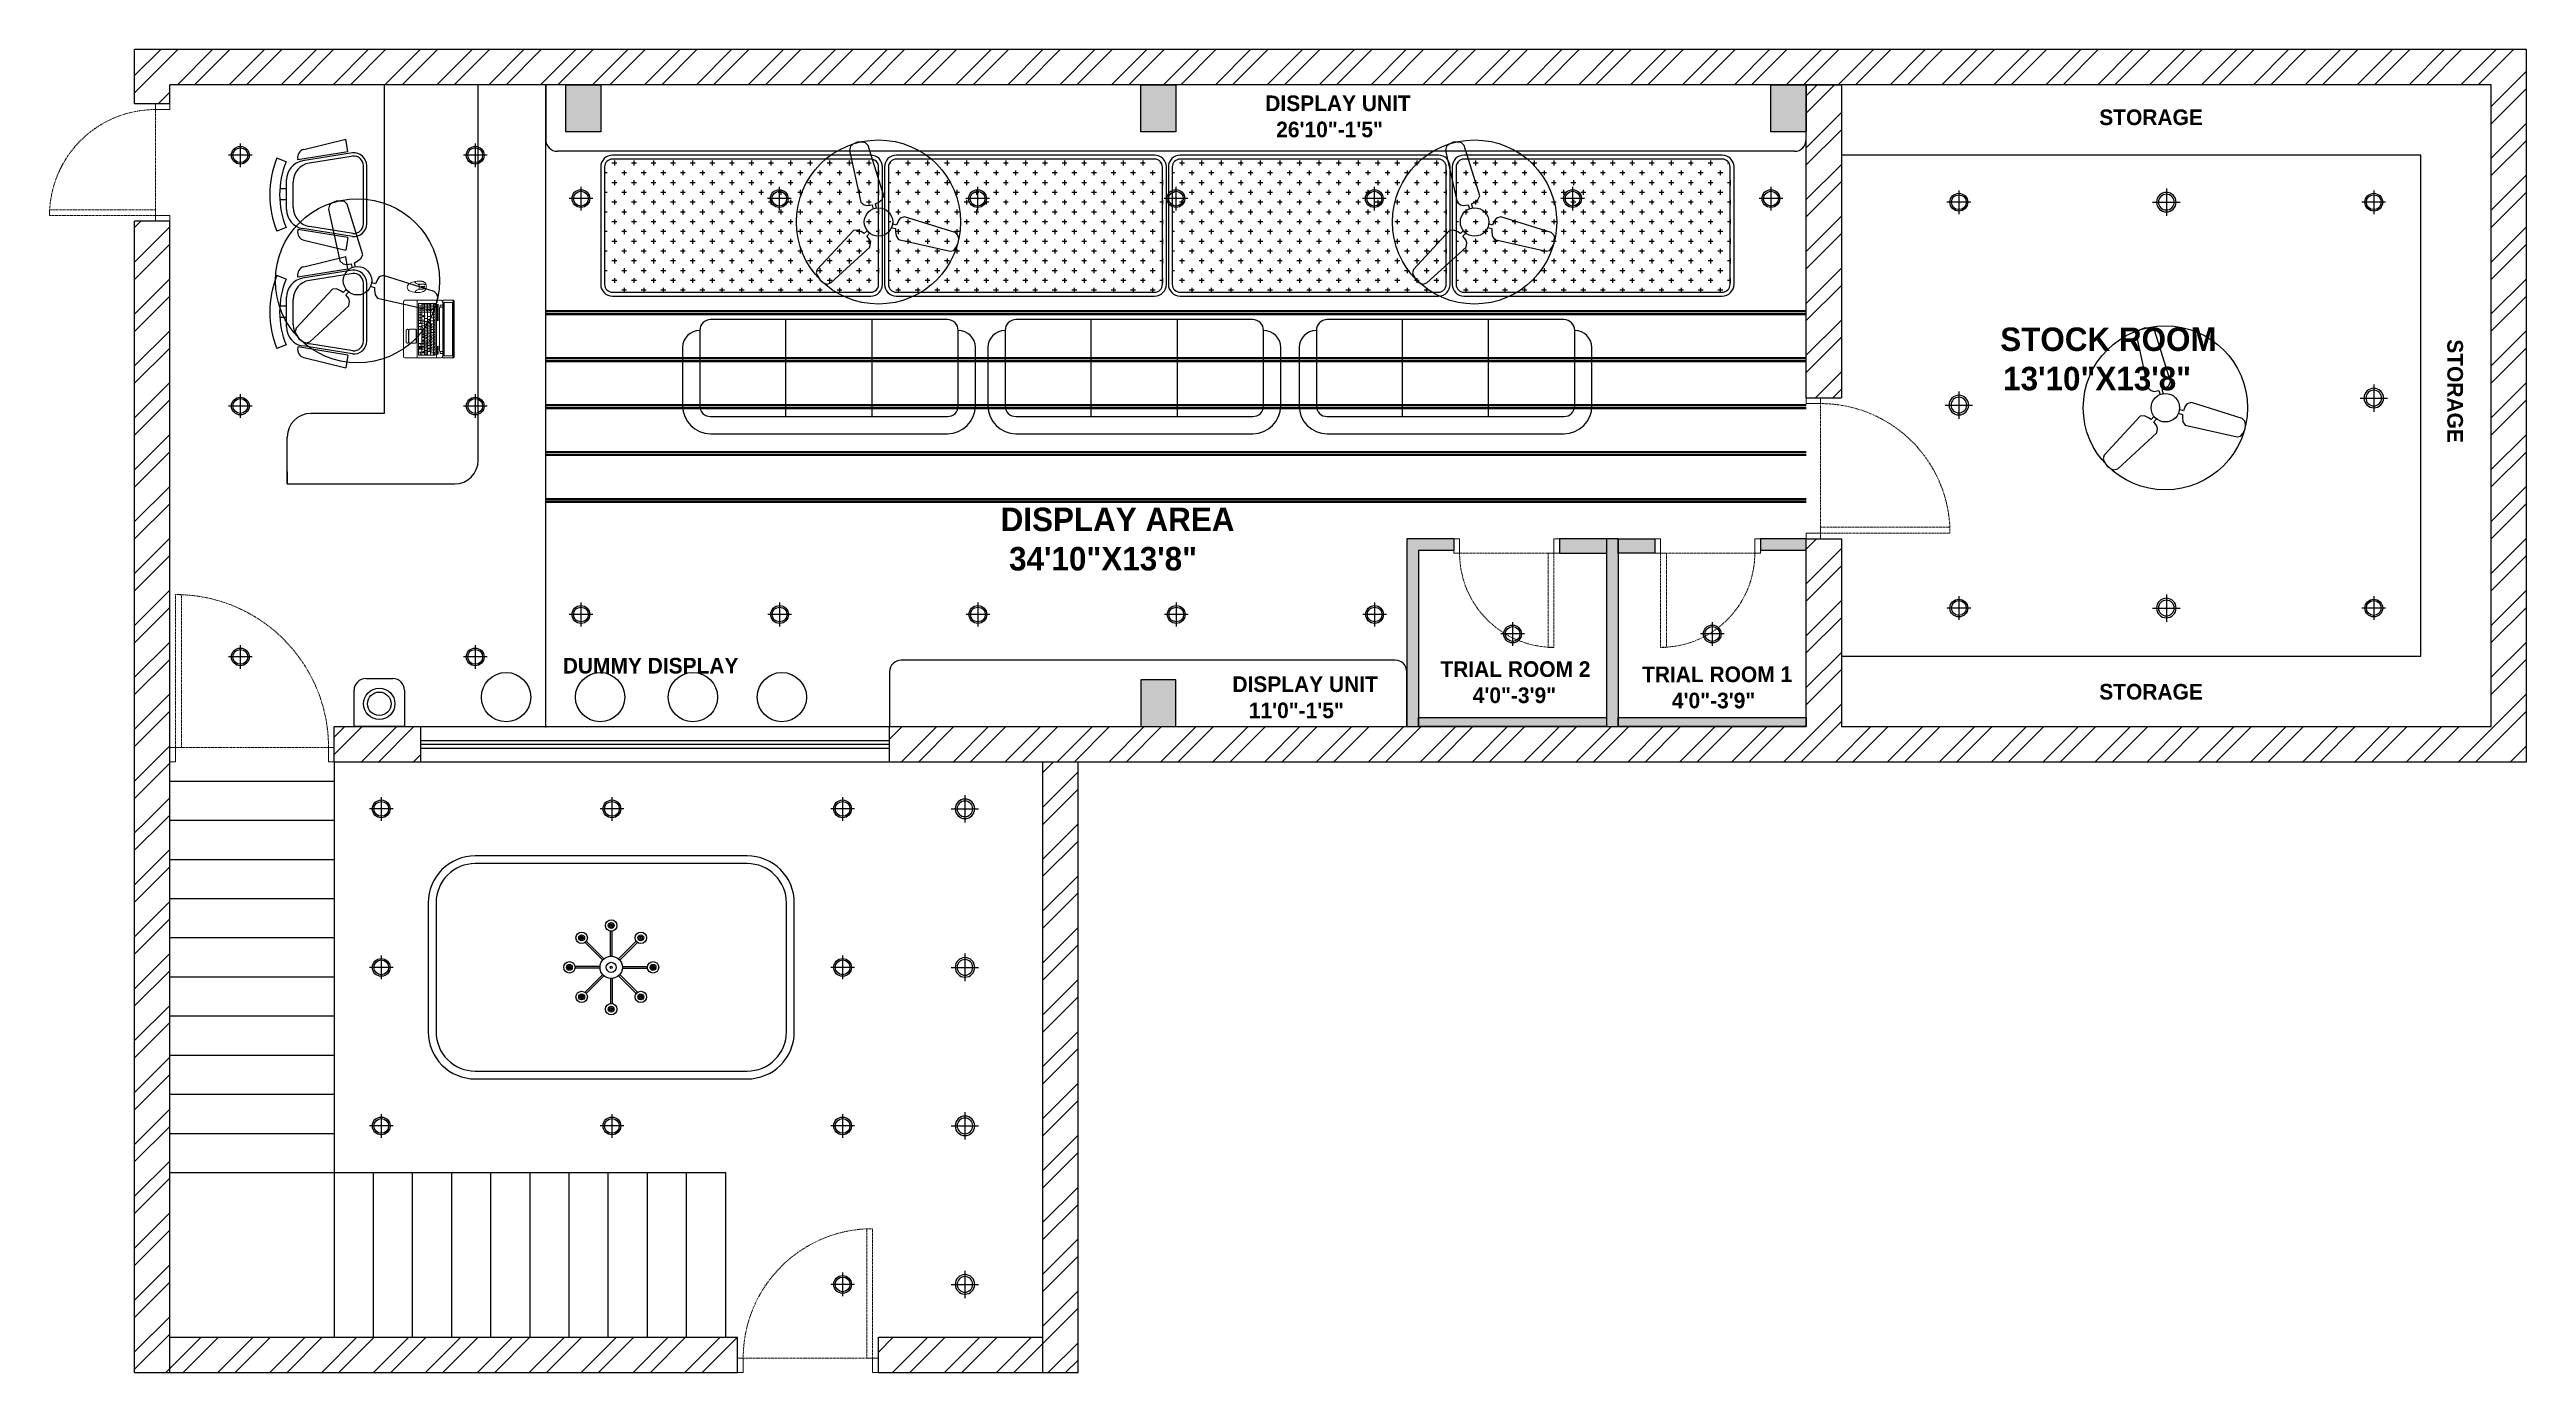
# Model space of a CAD drawing. Header units: inches. Extents: x 9636 to 21597, y -10243 to 557.
# Drawn here: x 16282 to 16915, y -308 to 30 of the extents above; entities that cross this region are included whole.
import ezdxf
from ezdxf.enums import TextEntityAlignment as Align

# ---------------------------------------------------------------- set-up
doc = ezdxf.new("R2010")
doc.units = ezdxf.units.IN
doc.header["$MEASUREMENT"] = 0
doc.linetypes.add('DASHED2', pattern=[0.375, 0.25, -0.125])
doc.linetypes.add('HIDDEN', pattern=[0.375, 0.25, -0.125])
for name, color, linetype in [('A-Door-Frame', 1, 'Continuous'), ('A-Door-Swing', 8, 'HIDDEN'), ('B-FURNITURE', 22, 'Continuous'), ('IEL-HATCH-002', 7, 'Continuous'), ('THIET-BI', 21, 'Continuous')]:
    doc.layers.add(name, color=color, linetype=linetype)
doc.styles.add('MtXpl_Stylus_BT', font='')
doc.styles.add('Romand', font='romand.shx', dxfattribs={"bigfont": '@extfont2.shx'})
doc.styles.get('MtXpl_Stylus_BT').set_extended_font_data('Stylus BT', bold=True)

# ---------------------------------------------------------------- blocks, each defined once
blk = doc.blocks.new('ger')
at = {"color": 5}
for p, q in [((6469.07, -974.68), (6477.07, -974.68)), ((6473.06, -970.68), (6473.07, -978.68))]:
    blk.add_line(p, q, dxfattribs=at)
for radius in [3, 2.5]:
    blk.add_circle((6473.07, -974.68), radius, dxfattribs=at)
blk = doc.blocks.new('DVB')
at = {"color": 30, "linetype": 'ByBlock', "true_color": 0xf26722}
for p, q in [((4631.71, 639.61), (4631.71, 646)), ((4632.16, 639.61), (4632.16, 646)), ((4629.76, 638.62), (4625.24, 643.14)), ((4630.08, 638.93), (4625.56, 643.45)), ((4633.8, 638.93), (4638.32, 643.45)), ((4634.11, 638.62), (4638.64, 643.14)), ((4629.09, 636.98), (4622.69, 636.98)), ((4629.09, 636.53), (4622.69, 636.53)), ((4629.76, 634.9), (4625.24, 630.38)), ((4630.08, 634.58), (4625.56, 630.06)), ((4631.71, 633.9), (4631.71, 627.51)), ((4632.16, 633.9), (4632.16, 627.51)), ((4633.8, 634.58), (4638.32, 630.06)), ((4634.11, 634.9), (4638.64, 630.38)), ((4634.79, 636.98), (4641.19, 636.98)), ((4634.79, 636.53), (4641.19, 636.53))]:
    blk.add_line(p, q, dxfattribs=at)
for centre, radius in [((4624.38, 644.31), 1.46), ((4631.94, 647.44), 1.46), ((4631.94, 647.44), 0.745), ((4631.94, 647.44), 0.457), ((4631.94, 647.44), 0.155), ((4639.49, 644.31), 1.46), ((4624.38, 644.31), 0.745), ((4624.38, 644.31), 0.457), ((4624.38, 644.31), 0.155), ((4631.94, 636.76), 2.86), ((4639.49, 644.31), 0.745), ((4639.49, 644.31), 0.457), ((4639.49, 644.31), 0.155), ((4621.25, 636.76), 1.46), ((4621.25, 636.76), 0.745), ((4621.25, 636.76), 0.457), ((4621.25, 636.76), 0.155), ((4631.94, 636.76), 1.29), ((4631.94, 636.76), 0.269), ((4642.62, 636.76), 1.46), ((4642.62, 636.76), 0.745), ((4642.62, 636.76), 0.457), ((4642.62, 636.76), 0.155), ((4624.38, 629.2), 1.46), ((4624.38, 629.2), 0.745), ((4624.38, 629.2), 0.457), ((4624.38, 629.2), 0.155), ((4631.94, 626.07), 1.46), ((4631.94, 626.07), 0.745), ((4631.94, 626.07), 0.457), ((4639.49, 629.2), 1.46), ((4639.49, 629.2), 0.745), ((4639.49, 629.2), 0.457), ((4639.49, 629.2), 0.155), ((4631.94, 626.07), 0.155)]:
    blk.add_circle(centre, radius, dxfattribs=at)
blk = doc.blocks.new('rg')
at = {"color": 6}
for p, q in [((6523.86, -972.55), (6523.86, -979.55)), ((6520.36, -976.05), (6527.36, -976.05))]:
    blk.add_line(p, q, dxfattribs=at)
for radius in [2.5, 2]:
    blk.add_circle((6523.86, -976.05), radius, dxfattribs=at)
blk = doc.blocks.new('A$C1C43440E')
at = {"layer": 'THIET-BI', "color": 18, "true_color": 0x000000}
for p, q in [((144, 581), (140, 564)), ((140, 564), (188, 346)), ((153, 589), (144, 581)), ((172, 598), (153, 589)), ((192, 598), (172, 598)), ((207, 596), (192, 598)), ((218, 585), (207, 596)), ((284, 372), (218, 585)), ((188, 346), (202, 334)), ((202, 334), (215, 331)), ((215, 331), (235, 334)), ((235, 334), (240, 317)), ((249, 338), (261, 344)), ((254, 320), (249, 338)), ((261, 344), (276, 356)), ((276, 356), (284, 372)), ((156, 226), (4, 62)), ((174, 228), (156, 226)), ((191, 220), (174, 228)), ((202, 213), (191, 220)), ((215, 226), (202, 213)), ((213, 202), (226, 216)), ((316, 239), (334, 234)), ((338, 249), (320, 254)), ((334, 234), (334, 222)), ((334, 222), (336, 203)), ((346, 268), (338, 249)), ((354, 278), (346, 268)), ((372, 284), (354, 278)), ((585, 217), (372, 284)), ((597, 205), (585, 217)), ((61, 5), (226, 156)), ((225, 187), (213, 202)), ((229, 174), (225, 187)), ((226, 156), (229, 174)), ((336, 203), (346, 188)), ((346, 188), (564, 139)), ((564, 139), (579, 142)), ((579, 142), (588, 154)), ((588, 154), (598, 172)), ((600, 193), (597, 205)), ((598, 172), (600, 193)), ((4, 62), (0, 47)), ((0, 47), (6, 33)), ((6, 33), (16, 16)), ((16, 16), (33, 4)), ((33, 4), (45, 0)), ((45, 0), (61, 5))]:
    blk.add_line(p, q, dxfattribs=at)
blk.add_circle((262, 262), 60, dxfattribs=at)
blk = doc.blocks.new('3r')
blk.add_circle((6568.27, -1060.41), 21)
at = {"layer": 'THIET-BI', "xscale": 0.06069589590044594, "yscale": 0.06069589590044594, "zscale": 0.06069589590044594}
blk.add_blockref('A$C1C43440E', (6552.37, -1076.31), dxfattribs=at)
blk = doc.blocks.new('laptop_top')
at = {"color": 0, "linetype": 'ByBlock', "lineweight": -2}
for p, q in [((-167, 219), (-167, 9)), ((-167, 192), (167, 192)), ((-151, 91), (-151, 182)), ((149, 174), (-151, 174)), ((149, 157), (-151, 157)), ((-148, 185), (146, 185)), ((-142, 213), (-142, 228)), ((-130, 213), (-142, 213)), ((-138, 201), (-138, 198)), ((-138, 174), (-138, 157)), ((-136, 185), (-136, 174)), ((-130, 213), (-130, 228)), ((-130, 157), (-130, 140)), ((-121, 185), (-121, 174)), ((-121, 174), (-121, 157)), ((-113, 157), (-113, 140)), ((-107, 185), (-107, 174)), ((-104, 174), (-104, 157)), ((-96, 157), (-96, 140)), ((-91, 185), (-91, 174)), ((-87, 174), (-87, 157)), ((-79, 157), (-79, 140)), ((-77, 185), (-77, 174)), ((-70, 174), (-70, 157)), ((-63, 185), (-63, 174)), ((-62, 157), (-62, 140)), ((-53, 174), (-53, 157)), ((-48, 185), (-48, 174)), ((-45, 157), (-45, 140)), ((-36, 174), (-36, 157)), ((-33, 185), (-33, 174)), ((-28, 157), (-28, 140)), ((-19, 185), (-19, 174)), ((-19, 174), (-19, 157)), ((-11, 157), (-11, 140)), ((-4, 185), (-4, 174)), ((-2, 174), (-2, 157)), ((6, 157), (6, 140)), ((11, 185), (11, 174)), ((14, 174), (14, 157)), ((23, 157), (23, 140)), ((26, 185), (26, 174)), ((31, 174), (31, 157)), ((39, 157), (39, 140)), ((40, 185), (40, 174)), ((48, 174), (48, 157)), ((54, 185), (54, 174)), ((56, 157), (56, 140)), ((63, 202), (63, 195)), ((65, 174), (65, 157)), ((69, 185), (69, 174)), ((73, 157), (73, 140)), ((84, 185), (84, 174)), ((99, 185), (99, 87)), ((116, 185), (116, 87)), ((128, 213), (128, 228)), ((139, 213), (128, 213)), ((133, 185), (133, 107)), ((139, 213), (139, 228)), ((149, 182), (149, 91)), ((167, 219), (167, 9)), ((-167, 80), (167, 80)), ((158, 0), (-158, 0)), ((149, 140), (-151, 140)), ((149, 123), (-151, 123)), ((149, 107), (-151, 107)), ((146, 87), (-148, 87)), ((-134, 107), (-134, 87)), ((-125, 140), (-125, 123)), ((-117, 123), (-117, 107)), ((-117, 107), (-117, 87)), ((-108, 140), (-108, 123)), ((-100, 123), (-100, 107)), ((-100, 107), (-100, 87)), ((-91, 140), (-91, 123)), ((-83, 123), (-83, 107)), ((-83, 107), (-83, 87)), ((-81, 37), (-81, 71)), ((-81, 25), (-81, 22)), ((-77, 75), (-6, 75)), ((-77, 32), (-6, 32)), ((-77, 29), (-6, 29)), ((-77, 17), (-6, 17)), ((-74, 140), (-74, 123)), ((-66, 123), (-66, 107)), ((-57, 140), (-57, 123)), ((-49, 123), (-49, 107)), ((-40, 140), (-40, 123)), ((-32, 123), (-32, 107)), ((-23, 140), (-23, 123)), ((-15, 123), (-15, 107)), ((-6, 140), (-6, 123)), ((-2, 107), (-2, 87)), ((-1, 71), (-1, 37)), ((-1, 25), (-1, 22)), ((2, 123), (2, 107)), ((10, 140), (10, 123)), ((15, 107), (15, 87)), ((19, 123), (19, 107)), ((27, 140), (27, 123)), ((32, 107), (32, 87)), ((35, 123), (35, 107)), ((44, 140), (44, 123)), ((49, 107), (49, 87)), ((49, 97), (99, 97)), ((52, 123), (52, 107)), ((61, 140), (61, 123)), ((66, 107), (66, 87)), ((82, 107), (82, 87))]:
    blk.add_line(p, q, dxfattribs=at)
for points in [[(-167, 231), (-167, 291)], [(-161, 294), (161, 294)], [(161, 288), (-161, 288)], [(167, 291), (167, 231)], [(161, 228), (-161, 228)], [(155, 236), (-155, 236)], [(-124, 209), (122, 209)]]:
    blk.add_lwpolyline(points, dxfattribs=at)
for points in [[(-155, 285), (-155, 234), (155, 234), (155, 285), (-155, 285)], [(37, 130), (35, 134), (35, 130), (34, 130), (34, 134), (37, 130), (37, 134), (37, 134), (37, 130)], [(35, 135), (35, 135), (35, 135), (36, 135), (37, 135), (37, 135), (37, 135), (37, 134), (36, 134), (35, 135), (35, 135), (35, 135), (35, 135)]]:
    blk.add_lwpolyline(points, close=True, dxfattribs=at)
for points in [[(-144, 202), (-133, 202, -0.414214), (-130, 199), (-130, 198, -0.414214), (-133, 195), (-144, 195, -0.414214), (-146, 198), (-146, 199, -0.414214)], [(-124, 202), (-101, 202, -0.414214), (-100, 200), (-100, 200, -0.414214), (-101, 199), (-124, 199, -0.414214), (-125, 200), (-125, 200, -0.414214)], [(-124, 198), (-101, 198, -0.414214), (-100, 196), (-100, 196, -0.414214), (-101, 195), (-124, 195, -0.414214), (-125, 196), (-125, 196, -0.414214)], [(52, 202), (92, 202, -0.414214), (95, 199), (95, 198, -0.414214), (92, 195), (52, 195, -0.414214), (49, 198), (49, 199, -0.414214)], [(99, 202), (123, 202, -0.414214), (124, 200), (124, 200, -0.414214), (123, 199), (99, 199, -0.414214), (98, 200), (98, 200, -0.414214)], [(99, 198), (123, 198, -0.414214), (124, 196), (124, 196, -0.414214), (123, 195), (99, 195, -0.414214), (98, 196), (98, 196, -0.414214)], [(129, 202), (140, 202, -0.414214), (143, 199), (143, 198, -0.414214), (140, 195), (129, 195, -0.414214), (126, 198), (126, 199, -0.414214)], [(-108, 98, 0.301668), (-112, 98), (-114, 94, -0.301668), (-109, 94)], [(-107, 102, 0.301668), (-111, 102), (-112, 99, -0.301668), (-108, 98)], [(-104, 97, -0.279065), (-108, 97), (-109, 94, 0.279065), (-105, 93)], [(-102, 101, -0.279065), (-107, 102), (-108, 98, 0.279065), (-104, 98)]]:
    blk.add_lwpolyline(points, format="xyb", close=True, dxfattribs=at)
for points, format in [([(-132, 153, 0.445, 0.445, 0), (-136, 153, 3.56, 0, 0), (-140, 153, 0, 0, 0)], "xyseb"), ([(-140, 145, 0.445, 0.445, 0), (-135, 145, 3.56, 0, 0), (-132, 145, 0, 0, 0)], "xyseb"), ([(-130, 213, 0.381204), (-124, 209, -0.067107)], "xyb"), ([(83, 166, 0.89, 0.89, 0), (76, 166, 2.67, 0, 0), (71, 166, 0, 0, 0)], "xyseb"), ([(76, 202, -0.414214), (78, 199), (78, 198, -0.414214), (76, 195)], "xyb"), ([(128, 213, -0.381204), (122, 209, 0.067107)], "xyb"), ([(-133, 115), (-133, 110, -0.414214), (-133, 110), (-135, 110, -0.414214), (-135, 110), (-135, 115), (-137, 115, -0.606815), (-137, 116), (-134, 120, -0.520567), (-134, 120), (-130, 116, -0.606815), (-131, 115), (-133, 115)], "xyb"), ([(60, 92, 0.312, 0.312, 0), (57, 92, 2.49, 0, 0), (55, 92, 0, 0, 0)], "xyseb"), ([(82, 137, 0.89, 0.89, 0), (82, 130, 0.89, 0.89, 0), (76, 130, 3.56, 0, 0), (71, 130, 0, 0, 0)], "xyseb"), ([(76, 115), (76, 110, -0.414214), (76, 110), (75, 110, -0.414214), (75, 110), (75, 115), (72, 115, -0.606815), (72, 116), (75, 120, -0.520567), (76, 120), (79, 116, -0.606815), (79, 115), (76, 115)], "xyb"), ([(74, 99, 0.312, 0.312, 0), (74, 102, 2.49, 0, 0), (74, 105, 0, 0, 0)], "xyseb"), ([(74, 94, 0.312, 0.312, 0), (74, 91, 2.49, 0, 0), (74, 89, 0, 0, 0)], "xyseb"), ([(88, 92, 0.312, 0.312, 0), (91, 92, 2.49, 0, 0), (93, 92, 0, 0, 0)], "xyseb")]:
    blk.add_lwpolyline(points, format=format, dxfattribs=at)
at = {"color": 0, "linetype": 'ByBlock', "lineweight": -2, "const_width": 0.445}
for points in [[(-140, 151), (-140, 155)], [(-132, 143), (-132, 147)]]:
    blk.add_lwpolyline(points, dxfattribs=at)
at = {"color": 0, "linetype": 'ByBlock', "lineweight": -2}
blk.add_circle((-138, 198), 1.38, dxfattribs=at)
for centre, radius, start, end in [((-158, 219), 8.9, 90, 180), ((-148, 182), 3.56, 90, 180), ((146, 182), 3.56, 0, 90), ((158, 219), 8.9, 0, 90), ((-158, 9), 8.9, 180, 270), ((-148, 91), 3.56, 180, 270), ((-77, 71), 4.45, 90, 180), ((-77, 37), 4.45, 180, 270), ((-77, 25), 4.45, 90, 180), ((-77, 22), 4.45, 180, 270), ((-6, 71), 4.45, 0, 90), ((-6, 37), 4.45, 270, 0), ((-6, 25), 4.45, 0, 90), ((-6, 22), 4.45, 270, 0), ((146, 91), 3.56, 270, 0), ((158, 9), 8.9, 270, 0)]:
    blk.add_arc(centre, radius, start, end, dxfattribs=at)
for centre, major_axis, start_param, end_param in [((-161, 291), (6.23, 0), 1.570796, 3.141593), ((-161, 285), (6.23, 0), 1.570796, 3.141593), ((161, 291), (-6.23, 0), 3.141593, 4.712389), ((161, 285), (-6.23, 0), 3.141593, 4.712389), ((-161, 231), (-6.23, 0), 0, 1.570796)]:
    blk.add_ellipse(centre, major_axis=major_axis, ratio=0.5, start_param=start_param, end_param=end_param, dxfattribs=at)
at = {"color": 0, "linetype": 'ByBlock', "lineweight": -2, "extrusion": (0, 0, -1)}
blk.add_ellipse((161, 231), major_axis=(6.23, 0), ratio=0.5, start_param=0, end_param=1.570796, dxfattribs=at)
at = {"color": 0, "linetype": 'ByBlock', "lineweight": -2, "style": 'Romand'}
for s, height, p in [('Esc', 3.56, (-149, 182)), ('F1', 3.12, (-119, 182)), ('F2', 3.12, (-105, 182)), ('F3', 3.12, (-89, 182)), ('F4', 3.12, (-75, 182)), ('F5', 3.12, (-61, 182)), ('F6', 3.12, (-46, 182)), ('F7', 3.12, (-31, 182)), ('F8', 3.12, (-17, 182)), ('F9', 3.12, (-2, 182)), ('F10', 3.12, (13, 182)), ('F11', 3.12, (28, 182)), ('F12', 3.12, (42, 182))]:
    blk.add_text(s, height=height, dxfattribs=at).set_placement(p, align=Align.MIDDLE_LEFT)
for s, height, p in [('1', 4.45, (-129, 163)), ('Q', 4.45, (-121, 149)), ('2', 4.45, (-112, 163)), ('W', 4.45, (-104, 149)), ('3', 4.45, (-95, 163)), ('E', 4.45, (-87, 149)), ('4', 4.45, (-79, 163)), ('R', 4.45, (-70, 149)), ('5', 4.45, (-62, 163)), ('T', 4.45, (-53, 149)), ('6', 4.45, (-45, 163)), ('Y', 4.45, (-37, 149)), ('7', 4.45, (-28, 163)), ('U', 4.45, (-20, 149)), ('8', 4.45, (-11, 163)), ('I', 4.45, (-3, 149)), ('9', 4.45, (6, 163)), ('O', 4.45, (14, 149)), ('0', 4.45, (23, 163)), ('P', 4.45, (31, 149)), ('7', 4.45, (107, 149)), ('.', 4.45, (107, 166)), ('/', 4.45, (124, 180)), ('+', 4.45, (124, 166)), ('8', 4.45, (124, 149)), ('-', 4.45, (141, 166)), ('*', 4.45, (141, 180)), ('9', 4.45, (141, 149)), ('Cap Lock', 3.12, (-138, 132)), ('Ctrl', 3.12, (-142, 98)), ('A', 4.45, (-116, 132)), ('Z', 4.45, (-108, 115)), ('S', 4.45, (-99, 132)), ('Alt', 3.12, (-91, 98)), ('X', 4.45, (-91, 115)), ('D', 4.45, (-82, 132)), ('C', 4.45, (-74, 115)), ('F', 4.45, (-66, 132)), ('V', 4.45, (-58, 115)), ('G', 4.45, (-49, 132)), ('B', 4.45, (-41, 115)), ('H', 4.45, (-32, 132)), ('N', 4.45, (-24, 115)), ('J', 4.45, (-15, 132)), ('M', 4.45, (-7, 115)), ('K', 4.45, (2, 132)), ('Alt', 3.12, (6, 98)), (',', 4.45, (10, 115)), ('L', 4.45, (19, 132)), ('.', 4.45, (27, 115)), ('Ctrl', 3.12, (40, 98)), ('-', 4.45, (44, 115)), ('4', 4.45, (107, 132)), ('1', 4.45, (107, 115)), ('0', 4.45, (107, 98)), ('5', 4.45, (124, 132)), ('2', 4.45, (124, 115)), ('Enter', 3.12, (133, 97)), ('6', 4.45, (141, 132)), ('3', 4.45, (141, 115))]:
    blk.add_text(s, height=height, dxfattribs=at).set_placement(p, align=Align.MIDDLE_CENTER)
blk = doc.blocks.new('shht')
at = {"layer": 'IEL-HATCH-002', "true_color": 0x636466, "transparency": 33554687}
h = blk.add_hatch(color=251, dxfattribs=at)
h.dxf.hatch_style = 1
h.paths.add_polyline_path([(14950.62, -2138.01), (14941.62, -2138.01), (14941.62, -2150.01), (14950.62, -2150.01)])
h = blk.add_hatch(color=251, dxfattribs=at)
h.dxf.hatch_style = 1
h.paths.add_polyline_path([(15097.5, -2138.01), (15088.5, -2138.01), (15088.5, -2150.01), (15097.5, -2150.01)])
h.paths.add_polyline_path([(15097.5, -2290.01), (15088.5, -2290.01), (15088.5, -2302.01), (15097.5, -2302.01)])
h = blk.add_hatch(color=251, dxfattribs=at)
h.dxf.hatch_style = 1
h.paths.add_polyline_path([(15258.5, -2138.01), (15249.5, -2138.01), (15249.5, -2150.01), (15258.5, -2150.01)])
h = blk.add_hatch(color=251, dxfattribs=at)
h.dxf.hatch_style = 1
h.paths.add_polyline_path([(15159.5, -2257.01), (15156.5, -2257.01), (15156.5, -2302.01), (15159.5, -2302.01), (15159.5, -2299.67)])
h.paths.add_polyline_path([(15168.5, -2254.01), (15156.5, -2254.01), (15156.5, -2257.01), (15168.5, -2257.01)])
h.paths.add_polyline_path([(15258.5, -2254.01), (15246.84, -2254.01), (15246.84, -2257.01), (15258.5, -2257.01)])
h.paths.add_polyline_path([(15210.5, -2254.01), (15207.5, -2254.01), (15207.5, -2257.68), (15207.5, -2302.01), (15210.5, -2302.01)])
h = blk.add_hatch(color=251, dxfattribs=at)
h.dxf.hatch_style = 1
h.paths.add_polyline_path([(15207.5, -2254.01), (15195.5, -2254.01), (15195.5, -2257.68), (15207.5, -2257.68)])
h = blk.add_hatch(color=251, dxfattribs=at)
h.dxf.hatch_style = 1
h.paths.add_polyline_path([(15219.84, -2254.01), (15210.5, -2254.01), (15210.5, -2257.68), (15219.84, -2257.68)])
h = blk.add_hatch(color=251, dxfattribs=at)
h.dxf.hatch_style = 1
h.paths.add_polyline_path([(15210.5, -2302.01), (15258.5, -2302.01), (15258.5, -2299.67), (15210.5, -2299.67)])
h.paths.add_polyline_path([(15159.5, -2302.01), (15207.5, -2302.01), (15207.5, -2299.67), (15159.5, -2299.67)])
at = {"color": 251, "true_color": 0x636466}
for p, q in [((14831.5, -2142.89), (14831.5, -2129.01)), ((15442.5, -2129.01), (14831.5, -2129.01)), ((15442.5, -2302.01), (15442.5, -2129.01)), ((14840.5, -2142.89), (14840.5, -2138.01)), ((15433.5, -2138.01), (14840.5, -2138.01)), ((14895.25, -2138.01), (14895.25, -2222.01)), ((14919.25, -2234.01), (14919.25, -2138.01)), ((14936.5, -2138.01), (14936.5, -2152.01)), ((14941.62, -2150.01), (14941.62, -2138.01)), ((14941.62, -2138.01), (14950.62, -2138.01)), ((14950.62, -2138.01), (14950.62, -2150.01)), ((15088.5, -2150.01), (15088.5, -2138.01)), ((15088.5, -2138.01), (15097.5, -2138.01)), ((15097.5, -2138.01), (15097.5, -2150.01)), ((15249.5, -2150.01), (15249.5, -2138.01)), ((15249.5, -2138.01), (15258.5, -2138.01)), ((15258.5, -2218.01), (15258.5, -2138.01)), ((15258.5, -2138.01), (15267.5, -2138.01)), ((15258.5, -2152.01), (15258.5, -2138.01)), ((15258.5, -2138.01), (15258.5, -2150.01)), ((15267.5, -2138.01), (15267.5, -2218.01)), ((15433.5, -2302.01), (15433.5, -2138.01)), ((14840.5, -2142.89), (14831.5, -2142.89)), ((14950.62, -2150.01), (14941.62, -2150.01)), ((15097.5, -2150.01), (15088.5, -2150.01)), ((15258.5, -2150.01), (15249.5, -2150.01)), ((15255.5, -2155.01), (14939.5, -2155.01)), ((15019.56, -2156.01), (14953.56, -2156.01)), ((15019.56, -2157.01), (14953.56, -2157.01)), ((15092.06, -2156.01), (15026.06, -2156.01)), ((15092.06, -2157.01), (15026.06, -2157.01)), ((15164.56, -2156.01), (15098.56, -2156.01)), ((15164.56, -2157.01), (15098.56, -2157.01)), ((15237.06, -2156.01), (15171.06, -2156.01)), ((15237.06, -2157.01), (15171.06, -2157.01)), ((15415.5, -2156.01), (15267.5, -2156.01)), ((15415.5, -2284.01), (15415.5, -2156.01)), ((14950.56, -2159.01), (14950.56, -2189.01)), ((14951.56, -2159.01), (14951.56, -2189.01)), ((15021.56, -2189.01), (15021.56, -2159.01)), ((15022.56, -2189.01), (15022.56, -2159.01)), ((15023.06, -2159.01), (15023.06, -2189.01)), ((15024.06, -2159.01), (15024.06, -2189.01)), ((15094.06, -2189.01), (15094.06, -2159.01)), ((15095.06, -2189.01), (15095.06, -2159.01)), ((15095.56, -2159.01), (15095.56, -2189.01)), ((15096.56, -2159.01), (15096.56, -2189.01)), ((15166.56, -2189.01), (15166.56, -2159.01)), ((15167.56, -2189.01), (15167.56, -2159.01)), ((15168.06, -2159.01), (15168.06, -2189.01)), ((15169.06, -2159.01), (15169.06, -2189.01)), ((15239.06, -2189.01), (15239.06, -2159.01)), ((15240.06, -2189.01), (15240.06, -2159.01)), ((14831.5, -2326.01), (14831.5, -2172.89)), ((14840.5, -2172.89), (14831.5, -2172.89)), ((14840.5, -2326.01), (14840.5, -2172.89)), ((14953.56, -2191.01), (15019.56, -2191.01)), ((14953.56, -2192.01), (15019.56, -2192.01)), ((15026.06, -2191.01), (15092.06, -2191.01)), ((15026.06, -2192.01), (15092.06, -2192.01)), ((15098.56, -2191.01), (15164.56, -2191.01)), ((15098.56, -2192.01), (15164.56, -2192.01)), ((15171.06, -2191.01), (15237.06, -2191.01)), ((15171.06, -2192.01), (15237.06, -2192.01)), ((14997.87, -2222.78), (14997.87, -2198.03)), ((15019.87, -2222.78), (15019.87, -2198.03)), ((15075.87, -2222.78), (15075.87, -2198.03)), ((15097.87, -2222.78), (15097.87, -2198.03)), ((15155.37, -2222.78), (15155.37, -2198.03)), ((15177.37, -2222.78), (15177.37, -2198.03)), ((14971.47, -2205.18), (14971.47, -2220.03)), ((15046.27, -2220.03), (15046.27, -2205.18)), ((15049.47, -2205.18), (15049.47, -2220.03)), ((15124.27, -2220.03), (15124.27, -2205.18)), ((15128.97, -2205.18), (15128.97, -2220.03)), ((15203.77, -2220.03), (15203.77, -2205.18)), ((15258.5, -2218.01), (15267.5, -2218.01)), ((14895.25, -2222.01), (14876.5, -2222.01)), ((14978.62, -2227.18), (15039.12, -2227.18)), ((15056.62, -2227.18), (15117.12, -2227.18)), ((15136.12, -2227.18), (15196.62, -2227.18)), ((14870.5, -2240.01), (14870.5, -2228.01)), ((14840.5, -2240.01), (14840.5, -2236.87)), ((14870.5, -2236.87), (14870.5, -2240.01)), ((14870.5, -2240.01), (14913.25, -2240.01)), ((15168.5, -2254.01), (15156.5, -2254.01)), ((15156.5, -2254.01), (15156.5, -2302.01)), ((15168.5, -2257.01), (15159.5, -2257.01)), ((15159.5, -2257.01), (15159.5, -2302.01)), ((15168.5, -2254.01), (15168.5, -2257.01)), ((15207.5, -2254.01), (15195.5, -2254.01)), ((15195.5, -2254.01), (15195.5, -2257.68)), ((15195.5, -2257.68), (15207.5, -2257.68)), ((15210.5, -2254.01), (15207.5, -2254.01)), ((15207.5, -2254.01), (15207.5, -2302.01)), ((15210.5, -2254.01), (15210.5, -2302.01)), ((15210.5, -2254.01), (15219.84, -2254.01)), ((15210.5, -2257.68), (15210.5, -2254.01)), ((15219.84, -2257.68), (15210.5, -2257.68)), ((15219.84, -2254.01), (15219.84, -2257.68)), ((15258.5, -2254.01), (15246.84, -2254.01)), ((15246.84, -2254.01), (15246.84, -2257.01)), ((15258.5, -2257.01), (15246.84, -2257.01)), ((15258.5, -2302.01), (15258.5, -2254.01)), ((15258.5, -2254.01), (15267.5, -2254.01)), ((15267.5, -2254.01), (15267.5, -2302.01)), ((15267.5, -2284.01), (15415.5, -2284.01)), ((14890.55, -2289.73), (14897.45, -2289.73)), ((15024.35, -2288.01), (15024.35, -2302.01)), ((15153.5, -2285.01), (15027.35, -2285.01)), ((15097.5, -2290.01), (15088.5, -2290.01)), ((15088.5, -2290.01), (15088.5, -2302.01)), ((15097.5, -2302.01), (15097.5, -2290.01)), ((15156.5, -2302.01), (15156.5, -2288.01)), ((14887.55, -2302.01), (14887.55, -2292.73)), ((14900.45, -2292.73), (14900.45, -2302.01)), ((14882.5, -2302.01), (15258.5, -2302.01)), ((14882.5, -2311.01), (14882.5, -2302.01)), ((14900.45, -2302.01), (14887.55, -2302.01)), ((14904.5, -2302.01), (14904.5, -2311.01)), ((15024.35, -2311.01), (15024.35, -2302.01)), ((15088.5, -2302.01), (15097.5, -2302.01)), ((15159.5, -2302.01), (15159.5, -2299.67)), ((15159.5, -2299.67), (15207.5, -2299.67)), ((15207.5, -2302.01), (15159.5, -2302.01)), ((15207.5, -2299.67), (15207.5, -2302.01)), ((15210.5, -2302.01), (15210.5, -2299.67)), ((15210.5, -2299.67), (15258.5, -2299.67)), ((15258.5, -2302.01), (15210.5, -2302.01)), ((15258.5, -2299.67), (15258.5, -2302.01)), ((15267.5, -2302.01), (15433.5, -2302.01)), ((15442.5, -2311.01), (15442.5, -2302.01)), ((14904.5, -2305.51), (15024.35, -2305.51)), ((14904.5, -2306.51), (15024.35, -2306.51)), ((14904.5, -2307.51), (15024.35, -2307.51)), ((14882.5, -2311.01), (15442.5, -2311.01)), ((14882.5, -2311.01), (14882.5, -2326.01)), ((14882.5, -2311.01), (14882.5, -2416.01)), ((15063.5, -2467.01), (15063.5, -2311.01)), ((15072.5, -2467.01), (15072.5, -2311.01)), ((14882.5, -2316.01), (14840.5, -2316.01)), ((14831.5, -2467.01), (14831.5, -2326.01)), ((14882.5, -2326.01), (14840.5, -2326.01)), ((14840.5, -2467.01), (14840.5, -2326.01)), ((14882.5, -2336.01), (14840.5, -2336.01)), ((14882.5, -2346.01), (14840.5, -2346.01)), ((14882.5, -2356.01), (14840.5, -2356.01)), ((14882.5, -2366.01), (14840.5, -2366.01)), ((14882.5, -2376.01), (14840.5, -2376.01)), ((14882.5, -2386.01), (14840.5, -2386.01)), ((14882.5, -2396.01), (14840.5, -2396.01)), ((14882.5, -2406.01), (14840.5, -2406.01)), ((14882.5, -2416.01), (14840.5, -2416.01)), ((14982.5, -2416.01), (14882.5, -2416.01)), ((14882.5, -2416.01), (14882.5, -2458.01)), ((14892.5, -2458.01), (14892.5, -2416.01)), ((14902.5, -2458.01), (14902.5, -2416.01)), ((14912.5, -2458.01), (14912.5, -2416.01)), ((14922.5, -2458.01), (14922.5, -2416.01)), ((14932.5, -2458.01), (14932.5, -2416.01)), ((14942.5, -2458.01), (14942.5, -2416.01)), ((14952.5, -2458.01), (14952.5, -2416.01)), ((14962.5, -2458.01), (14962.5, -2416.01)), ((14972.5, -2458.01), (14972.5, -2416.01)), ((14982.5, -2458.01), (14982.5, -2416.01)), ((14840.5, -2458.01), (14985.5, -2458.01)), ((14985.5, -2467.01), (14985.5, -2458.01)), ((15021.5, -2458.01), (15063.5, -2458.01)), ((15021.5, -2467.01), (15021.5, -2458.01)), ((14831.5, -2467.01), (14985.5, -2467.01)), ((15021.5, -2467.01), (15072.5, -2467.01))]:
    blk.add_line(p, q, dxfattribs=at)
at = {"color": 251, "lineweight": 9, "true_color": 0x636466}
for points in [[(14905.99, -2189.53, -0.241004), (14905.57, -2190.69, -0.217003), (14901.98, -2190.77, -0.752527), (14901.88, -2188.68, -0.115399), (14904.32, -2188.17, -0.099122), (14905.47, -2188.42, -0.240483), (14905.99, -2189.53)], [(14905.92, -2189.07, 0.071754), (14904.96, -2188.92, 0.043169), (14904.33, -2188.96, -0.269309), (14903.07, -2188.46, -0.36617), (14903.13, -2188.27, -0.160325), (14905.47, -2188.42, -0.150096), (14905.92, -2189.07)], [(14905.94, -2189.14, 0.141108), (14904.43, -2189.05, -0.211379), (14903.97, -2188.96, -0.412702), (14903.98, -2190.3, -0.176997), (14904.48, -2190.19, 0.141094), (14905.97, -2189.96, 0.080592), (14905.99, -2189.53, 0.075205), (14905.94, -2189.14)], [(14905.97, -2190, -0.055019), (14905.19, -2190.22, -0.050601), (14904.45, -2190.27, 0.084687), (14903.98, -2190.3, 0.175899), (14903.21, -2190.83, 0.569307), (14903.31, -2191.07, 0.064428), (14904.34, -2191.07, 0.081238), (14905.57, -2190.69, 0.150456), (14905.97, -2190)], [(14904.91, -2189.74), (14905.52, -2189.71, 0.837339), (14905.47, -2189.49), (14904.77, -2189.52, 1), (14904.78, -2189.75)]]:
    blk.add_lwpolyline(points, format="xyb", close=True, dxfattribs=at)
at = {"color": 251, "true_color": 0x636466}
for points in [[(15039.12, -2198.03), (14978.62, -2198.03, 0.414214), (14975.87, -2200.78), (14975.87, -2220.03, 0.414214), (14978.62, -2222.78), (15039.12, -2222.78, 0.414214), (15041.87, -2220.03), (15041.87, -2200.78, 0.414214)], [(15117.12, -2198.03), (15056.62, -2198.03, 0.414214), (15053.87, -2200.78), (15053.87, -2220.03, 0.414214), (15056.62, -2222.78), (15117.12, -2222.78, 0.414214), (15119.87, -2220.03), (15119.87, -2200.78, 0.414214)], [(15196.62, -2198.03), (15136.12, -2198.03, 0.414214), (15133.37, -2200.78), (15133.37, -2220.03, 0.414214), (15136.12, -2222.78), (15196.62, -2222.78, 0.414214), (15199.37, -2220.03), (15199.37, -2200.78, 0.414214)]]:
    blk.add_lwpolyline(points, format="xyb", close=True, dxfattribs=at)
for centre, radius in [((14926.39, -2294.47), 6.3), ((14950.41, -2294.47), 6.3), ((14974.11, -2294.47), 6.3), ((14996.83, -2294.47), 6.3), ((14894, -2296.17), 4), ((14894, -2296.17), 3)]:
    blk.add_circle(centre, radius, dxfattribs=at)
for centre, radius, start, end in [((14939.5, -2152.01), 3, 180, 270), ((14953.56, -2159.01), 3, 90, 180), ((14953.56, -2159.01), 2, 90, 180), ((15019.56, -2159.01), 3, 0, 90), ((15019.56, -2159.01), 2, 0, 90), ((15026.06, -2159.01), 3, 90, 180), ((15026.06, -2159.01), 2, 90, 180), ((15092.06, -2159.01), 3, 0, 90), ((15092.06, -2159.01), 2, 0, 90), ((15098.56, -2159.01), 3, 90, 180), ((15098.56, -2159.01), 2, 90, 180), ((15164.56, -2159.01), 3, 0, 90), ((15164.56, -2159.01), 2, 0, 90), ((15171.06, -2159.01), 3, 90, 180), ((15171.06, -2159.01), 2, 90, 180), ((15237.06, -2159.01), 3, 0, 90), ((15237.06, -2159.01), 2, 0, 90), ((15255.5, -2152.01), 3, 270, 0), ((14953.56, -2189.01), 3, 180, 270), ((14953.56, -2189.01), 2, 180, 270), ((15019.56, -2189.01), 3, 270, 0), ((15019.56, -2189.01), 2, 270, 0), ((15026.06, -2189.01), 3, 180, 270), ((15026.06, -2189.01), 2, 180, 270), ((15092.06, -2189.01), 3, 270, 0), ((15092.06, -2189.01), 2, 270, 0), ((15098.56, -2189.01), 3, 180, 270), ((15098.56, -2189.01), 2, 180, 270), ((15164.56, -2189.01), 3, 270, 0), ((15164.56, -2189.01), 2, 270, 0), ((15171.06, -2189.01), 3, 180, 270), ((15171.06, -2189.01), 2, 180, 270), ((15237.06, -2189.01), 3, 270, 0), ((15237.06, -2189.01), 2, 270, 0), ((14975.87, -2205.18), 4.4, 90, 180), ((15041.87, -2205.18), 4.4, 0, 90), ((15053.87, -2205.18), 4.4, 90, 180), ((15119.87, -2205.18), 4.4, 0, 90), ((15133.37, -2205.18), 4.4, 90, 180), ((15199.37, -2205.18), 4.4, 0, 90), ((14978.62, -2220.03), 7.15, 180, 270), ((15039.12, -2220.03), 7.15, 270, 0), ((15056.62, -2220.03), 7.15, 180, 270), ((15117.12, -2220.03), 7.15, 270, 0), ((15136.12, -2220.03), 7.15, 180, 270), ((15196.62, -2220.03), 7.15, 270, 0), ((14876.5, -2228.01), 6, 90, 180), ((14913.25, -2234.01), 6, 270, 0), ((14890.55, -2292.73), 3, 90, 180), ((14897.45, -2292.73), 3, 0, 90), ((15027.35, -2288.01), 3, 90, 180), ((15153.5, -2288.01), 3, 0, 90)]:
    blk.add_arc(centre, radius, start, end, dxfattribs=at)
at = {"layer": 'A-Door-Frame', "color": 251, "lineweight": 5, "true_color": 0x636466}
for p, q in [((14840.5, -2142.89), (14836.83, -2142.89)), ((14840.5, -2172.89), (14836.83, -2172.89)), ((15258.5, -2218.01), (15262.16, -2218.01)), ((15168.5, -2254.01), (15168.5, -2257.68)), ((15195.5, -2254.01), (15195.5, -2257.68)), ((15219.84, -2254.01), (15219.84, -2257.68)), ((15246.84, -2254.01), (15246.84, -2257.68)), ((15258.5, -2254.01), (15262.16, -2254.01)), ((14840.5, -2311.01), (14840.5, -2307.35)), ((14882.5, -2311.01), (14882.5, -2307.35)), ((14985.5, -2467.01), (14985.5, -2463.35)), ((15021.5, -2467.01), (15021.5, -2463.35))]:
    blk.add_line(p, q, dxfattribs=at)
for points in [[(14840.5, -2142.89), (14840.5, -2144.35), (14836.83, -2144.35), (14836.83, -2142.89)], [(14840.5, -2172.89), (14840.5, -2171.42), (14836.83, -2171.42), (14836.83, -2172.89)], [(15258.5, -2218.01), (15258.5, -2219.48), (15262.16, -2219.48), (15262.16, -2218.01)], [(15168.5, -2254.01), (15169.96, -2254.01), (15169.96, -2257.68), (15168.5, -2257.68)], [(15195.5, -2254.01), (15194.03, -2254.01), (15194.03, -2257.68), (15195.5, -2257.68)], [(15219.84, -2254.01), (15221.31, -2254.01), (15221.31, -2257.68), (15219.84, -2257.68)], [(15246.84, -2254.01), (15245.38, -2254.01), (15245.38, -2257.68), (15246.84, -2257.68)], [(15258.5, -2254.01), (15258.5, -2252.55), (15262.16, -2252.55), (15262.16, -2254.01)], [(14840.5, -2311.01), (14841.96, -2311.01), (14841.96, -2307.35), (14840.5, -2307.35)], [(14882.5, -2311.01), (14881.03, -2311.01), (14881.03, -2307.35), (14882.5, -2307.35)], [(14985.5, -2467.01), (14986.96, -2467.01), (14986.96, -2463.35), (14985.5, -2463.35)], [(15021.5, -2467.01), (15020.03, -2467.01), (15020.03, -2463.35), (15021.5, -2463.35)]]:
    blk.add_lwpolyline(points, dxfattribs=at)
at = {"layer": 'A-Door-Swing', "color": 251, "linetype": 'DASHED2', "lineweight": 5, "true_color": 0x636466}
for p, q in [((14836.83, -2171.18), (14836.83, -2144.11)), ((15262.16, -2252.25), (15262.16, -2219.18)), ((15193.82, -2257.68), (15169.75, -2257.68)), ((15221.53, -2257.68), (15245.59, -2257.68)), ((14842.31, -2307.35), (14881.38, -2307.35)), ((15019.74, -2463.35), (14986.67, -2463.35))]:
    blk.add_line(p, q, dxfattribs=at)
for points in [[(14836.83, -2171.42), (14809.76, -2171.42), (14809.76, -2169.95), (14836.83, -2169.95)], [(15262.16, -2252.55), (15295.23, -2252.55), (15295.23, -2251.08), (15262.16, -2251.08)], [(15194.03, -2257.68), (15194.03, -2281.75), (15192.56, -2281.75), (15192.56, -2257.68)], [(15221.31, -2257.68), (15221.31, -2281.75), (15222.78, -2281.75), (15222.78, -2257.68)], [(14841.96, -2307.35), (14841.96, -2268.28), (14843.43, -2268.28), (14843.43, -2307.35)], [(15020.03, -2463.35), (15020.03, -2430.28), (15018.56, -2430.28), (15018.56, -2463.35)]]:
    blk.add_lwpolyline(points, close=True, dxfattribs=at)
for centre, radius, start, end in [((14836.83, -2171.42), 27.07, 90, 180), ((15262.16, -2252.55), 33.07, 0, 90), ((15194.03, -2257.68), 24.07, 180, 270), ((15221.31, -2257.68), 24.07, 270, 0), ((14841.96, -2307.35), 39.07, 0, 90), ((15020.03, -2463.35), 33.07, 90, 180)]:
    blk.add_arc(centre, radius, start, end, dxfattribs=at)
at = {"layer": 'B-FURNITURE', "color": 251, "true_color": 0x636466}
for p, q in [((14870.19, -2157.73), (14867.86, -2156.78)), ((14873.23, -2157.2), (14873.18, -2157)), ((14885.99, -2155.15), (14873.23, -2157.2)), ((14887.18, -2155.42), (14874.42, -2157.47)), ((14874.69, -2154.53), (14885.47, -2151.91)), ((14887.31, -2156.23), (14876.13, -2158.02)), ((14885.99, -2155.15), (14885.47, -2151.91)), ((14870.28, -2169.9), (14870.28, -2162.32)), ((14871.98, -2169.34), (14871.98, -2162.88)), ((14889.96, -2173.54), (14889.96, -2158.68)), ((14890.78, -2173.54), (14890.78, -2158.68)), ((14868.58, -2167.36), (14870.28, -2167.36)), ((14868.6, -2164.51), (14870.28, -2164.51)), ((14870.19, -2174.49), (14867.86, -2175.44)), ((14873.23, -2175.02), (14873.18, -2175.22)), ((14885.99, -2177.07), (14873.23, -2175.02)), ((14887.18, -2176.8), (14874.42, -2174.75)), ((14887.31, -2175.99), (14876.13, -2174.2)), ((14874.69, -2177.69), (14885.47, -2180.31)), ((14874.69, -2184.52), (14885.47, -2181.91)), ((14885.99, -2177.07), (14885.47, -2180.31)), ((14885.99, -2185.15), (14885.47, -2181.91)), ((14870.19, -2187.72), (14867.86, -2186.78)), ((14873.23, -2187.19), (14873.18, -2187)), ((14885.99, -2185.15), (14873.23, -2187.19)), ((14887.18, -2185.41), (14874.42, -2187.46)), ((14887.31, -2186.22), (14876.13, -2188.02)), ((14889.96, -2203.53), (14889.96, -2188.67)), ((14890.78, -2203.53), (14890.78, -2188.67)), ((14868.6, -2194.5), (14870.28, -2194.5)), ((14870.28, -2199.89), (14870.28, -2192.32)), ((14871.98, -2199.33), (14871.98, -2192.87)), ((14868.58, -2197.36), (14870.28, -2197.36)), ((14870.19, -2204.48), (14867.86, -2205.43)), ((14873.23, -2205.01), (14873.18, -2205.21)), ((14885.99, -2207.06), (14873.23, -2205.01)), ((14887.18, -2206.8), (14874.42, -2204.75)), ((14874.69, -2207.69), (14885.47, -2210.3)), ((14887.31, -2205.99), (14876.13, -2204.19)), ((14885.99, -2207.06), (14885.47, -2210.3))]:
    blk.add_line(p, q, dxfattribs=at)
for centre, radius, start, end in [((14890.78, -2166.11), 24.75, 157.85911, 202.14089), ((14875.2, -2162.32), 4.92, 99.12367, 180), ((14875.18, -2156.52), 2.05, 103.63667, 193.63667), ((14887.5, -2158.68), 3.28, 0, 95.71059), ((14887.5, -2158.68), 2.46, 0, 95.71059), ((14890.78, -2166.11), 22.24, 157.85911, 202.14089), ((14876.91, -2162.88), 4.92, 99.12367, 180), ((14875.2, -2169.9), 4.92, 180, 260.87633), ((14876.91, -2169.34), 4.92, 180, 260.87633), ((14875.18, -2175.7), 2.05, 166.36333, 256.36333), ((14887.5, -2173.54), 3.28, 264.28941, 0), ((14887.5, -2173.54), 2.46, 264.28941, 0), ((14890.78, -2196.1), 24.75, 157.85911, 202.14089), ((14890.78, -2196.1), 22.24, 157.85911, 202.14089), ((14875.2, -2192.32), 4.92, 99.12367, 180), ((14876.91, -2192.87), 4.92, 99.12367, 180), ((14875.18, -2186.51), 2.05, 103.63667, 193.63667), ((14887.5, -2188.67), 3.28, 0, 95.71059), ((14887.5, -2188.67), 2.46, 0, 95.71059), ((14875.2, -2199.89), 4.92, 180, 260.87633), ((14876.91, -2199.33), 4.92, 180, 260.87633), ((14875.18, -2205.69), 2.05, 166.36333, 256.36333), ((14887.5, -2203.53), 3.28, 264.28941, 0), ((14887.5, -2203.53), 2.46, 264.28941, 0)]:
    blk.add_arc(centre, radius, start, end, dxfattribs=at)
at = {"layer": 'IEL-HATCH-002', "color": 251, "linetype": 'Continuous', "true_color": 0x636466, "transparency": 33554687}
for p, q in [((14831.5, -2135.67), (14838.15, -2129.01)), ((14831.5, -2140.09), (14842.57, -2129.01)), ((14842.41, -2138.01), (14851.41, -2129.01)), ((14846.83, -2138.01), (14855.83, -2129.01)), ((14855.67, -2138.01), (14864.67, -2129.01)), ((14860.09, -2138.01), (14869.09, -2129.01)), ((14868.92, -2138.01), (14877.92, -2129.01)), ((14873.34, -2138.01), (14882.34, -2129.01)), ((14882.18, -2138.01), (14891.18, -2129.01)), ((14886.6, -2138.01), (14895.6, -2129.01)), ((14895.44, -2138.01), (14904.44, -2129.01)), ((14899.86, -2138.01), (14908.86, -2129.01)), ((14908.7, -2138.01), (14917.7, -2129.01)), ((14913.12, -2138.01), (14922.12, -2129.01)), ((14921.96, -2138.01), (14930.96, -2129.01)), ((14926.38, -2138.01), (14935.38, -2129.01)), ((14935.22, -2138.01), (14944.22, -2129.01)), ((14939.64, -2138.01), (14948.64, -2129.01)), ((14948.47, -2138.01), (14957.47, -2129.01)), ((14952.89, -2138.01), (14961.89, -2129.01)), ((14961.73, -2138.01), (14970.73, -2129.01)), ((14966.15, -2138.01), (14975.15, -2129.01)), ((14974.99, -2138.01), (14983.99, -2129.01)), ((14979.41, -2138.01), (14988.41, -2129.01)), ((14988.25, -2138.01), (14997.25, -2129.01)), ((14992.67, -2138.01), (15001.67, -2129.01)), ((15001.51, -2138.01), (15010.51, -2129.01)), ((15005.93, -2138.01), (15014.93, -2129.01)), ((15014.77, -2138.01), (15023.77, -2129.01)), ((15019.18, -2138.01), (15028.18, -2129.01)), ((15028.02, -2138.01), (15037.02, -2129.01)), ((15032.44, -2138.01), (15041.44, -2129.01)), ((15041.28, -2138.01), (15050.28, -2129.01)), ((15045.7, -2138.01), (15054.7, -2129.01)), ((15054.54, -2138.01), (15063.54, -2129.01)), ((15058.96, -2138.01), (15067.96, -2129.01)), ((15067.8, -2138.01), (15076.8, -2129.01)), ((15072.22, -2138.01), (15081.22, -2129.01)), ((15081.06, -2138.01), (15090.06, -2129.01)), ((15085.48, -2138.01), (15094.48, -2129.01)), ((15094.31, -2138.01), (15103.31, -2129.01)), ((15098.73, -2138.01), (15107.73, -2129.01)), ((15107.57, -2138.01), (15116.57, -2129.01)), ((15111.99, -2138.01), (15120.99, -2129.01)), ((15120.83, -2138.01), (15129.83, -2129.01)), ((15125.25, -2138.01), (15134.25, -2129.01)), ((15134.09, -2138.01), (15143.09, -2129.01)), ((15138.51, -2138.01), (15147.51, -2129.01)), ((15147.35, -2138.01), (15156.35, -2129.01)), ((15151.77, -2138.01), (15160.77, -2129.01)), ((15160.61, -2138.01), (15169.61, -2129.01)), ((15165.03, -2138.01), (15174.03, -2129.01)), ((15173.86, -2138.01), (15182.86, -2129.01)), ((15178.28, -2138.01), (15187.28, -2129.01)), ((15187.12, -2138.01), (15196.12, -2129.01)), ((15191.54, -2138.01), (15200.54, -2129.01)), ((15200.38, -2138.01), (15209.38, -2129.01)), ((15204.8, -2138.01), (15213.8, -2129.01)), ((15213.64, -2138.01), (15222.64, -2129.01)), ((15218.06, -2138.01), (15227.06, -2129.01)), ((15226.9, -2138.01), (15235.9, -2129.01)), ((15231.32, -2138.01), (15240.32, -2129.01)), ((15240.16, -2138.01), (15249.16, -2129.01)), ((15244.57, -2138.01), (15253.57, -2129.01)), ((15253.41, -2138.01), (15262.41, -2129.01)), ((15257.83, -2138.01), (15266.83, -2129.01)), ((15266.67, -2138.01), (15275.67, -2129.01)), ((15271.09, -2138.01), (15280.09, -2129.01)), ((15279.93, -2138.01), (15288.93, -2129.01)), ((15284.35, -2138.01), (15293.35, -2129.01)), ((15293.19, -2138.01), (15302.19, -2129.01)), ((15297.61, -2138.01), (15306.61, -2129.01)), ((15306.45, -2138.01), (15315.45, -2129.01)), ((15310.87, -2138.01), (15319.87, -2129.01)), ((15319.7, -2138.01), (15328.7, -2129.01)), ((15324.12, -2138.01), (15333.12, -2129.01)), ((15332.96, -2138.01), (15341.96, -2129.01)), ((15337.38, -2138.01), (15346.38, -2129.01)), ((15346.22, -2138.01), (15355.22, -2129.01)), ((15350.64, -2138.01), (15359.64, -2129.01)), ((15359.48, -2138.01), (15368.48, -2129.01)), ((15363.9, -2138.01), (15372.9, -2129.01)), ((15372.74, -2138.01), (15381.74, -2129.01)), ((15377.16, -2138.01), (15386.16, -2129.01)), ((15386, -2138.01), (15395, -2129.01)), ((15390.42, -2138.01), (15399.42, -2129.01)), ((15399.25, -2138.01), (15408.25, -2129.01)), ((15403.67, -2138.01), (15412.67, -2129.01)), ((15412.51, -2138.01), (15421.51, -2129.01)), ((15416.93, -2138.01), (15425.93, -2129.01)), ((15425.77, -2138.01), (15434.77, -2129.01)), ((15430.19, -2138.01), (15439.19, -2129.01)), ((15258.5, -2140.83), (15261.32, -2138.01)), ((15258.5, -2145.25), (15265.74, -2138.01)), ((15433.5, -2143.55), (15442.5, -2134.55)), ((14837.54, -2142.89), (14840.5, -2139.92)), ((15433.5, -2147.96), (15442.5, -2138.96)), ((15258.5, -2154.09), (15267.5, -2145.09)), ((15258.5, -2158.51), (15267.5, -2149.51)), ((15433.5, -2156.8), (15442.5, -2147.8)), ((14954.04, -2157.4), (14954.04, -2158.65)), ((14959.04, -2157.4), (14959.04, -2158.65)), ((14964.04, -2157.4), (14964.04, -2158.65)), ((14969.04, -2157.4), (14969.04, -2158.65)), ((14974.04, -2157.4), (14974.04, -2158.65)), ((14979.04, -2157.4), (14979.04, -2158.65)), ((14984.04, -2157.4), (14984.04, -2158.65)), ((14989.04, -2157.4), (14989.04, -2158.65)), ((14994.04, -2157.4), (14994.04, -2158.65)), ((14999.04, -2157.4), (14999.04, -2158.65)), ((15004.04, -2157.4), (15004.04, -2158.65)), ((15009.04, -2157.4), (15009.04, -2158.65)), ((15014.04, -2157.4), (15014.04, -2158.65)), ((15019.04, -2157.4), (15019.04, -2158.65)), ((15029.04, -2157.4), (15029.04, -2158.65)), ((15034.04, -2157.4), (15034.04, -2158.65)), ((15039.04, -2157.4), (15039.04, -2158.65)), ((15044.04, -2157.4), (15044.04, -2158.65)), ((15049.04, -2157.4), (15049.04, -2158.65)), ((15054.04, -2157.4), (15054.04, -2158.65)), ((15059.04, -2157.4), (15059.04, -2158.65)), ((15064.04, -2157.4), (15064.04, -2158.65)), ((15069.04, -2157.4), (15069.04, -2158.65)), ((15074.04, -2157.4), (15074.04, -2158.65)), ((15079.04, -2157.4), (15079.04, -2158.65)), ((15084.04, -2157.4), (15084.04, -2158.65)), ((15089.04, -2157.4), (15089.04, -2158.65)), ((15099.04, -2157.4), (15099.04, -2158.65)), ((15104.04, -2157.4), (15104.04, -2158.65)), ((15109.04, -2157.4), (15109.04, -2158.65)), ((15114.04, -2157.4), (15114.04, -2158.65)), ((15119.04, -2157.4), (15119.04, -2158.65)), ((15124.04, -2157.4), (15124.04, -2158.65)), ((15129.04, -2157.4), (15129.04, -2158.65)), ((15134.04, -2157.4), (15134.04, -2158.65)), ((15139.04, -2157.4), (15139.04, -2158.65)), ((15144.04, -2157.4), (15144.04, -2158.65)), ((15149.04, -2157.4), (15149.04, -2158.65)), ((15154.04, -2157.4), (15154.04, -2158.65)), ((15159.04, -2157.4), (15159.04, -2158.65)), ((15164.04, -2157.4), (15164.04, -2158.65)), ((15174.04, -2157.4), (15174.04, -2158.65)), ((15179.04, -2157.4), (15179.04, -2158.65)), ((15184.04, -2157.4), (15184.04, -2158.65)), ((15189.04, -2157.4), (15189.04, -2158.65)), ((15194.04, -2157.4), (15194.04, -2158.65)), ((15199.04, -2157.4), (15199.04, -2158.65)), ((15204.04, -2157.4), (15204.04, -2158.65)), ((15209.04, -2157.4), (15209.04, -2158.65)), ((15214.04, -2157.4), (15214.04, -2158.65)), ((15219.04, -2157.4), (15219.04, -2158.65)), ((15224.04, -2157.4), (15224.04, -2158.65)), ((15229.04, -2157.4), (15229.04, -2158.65)), ((15234.04, -2157.4), (15234.04, -2158.65)), ((15433.5, -2161.22), (15442.5, -2152.22)), ((14952.17, -2160.53), (14951.56, -2160.53)), ((14954.67, -2158.03), (14953.42, -2158.03)), ((14954.67, -2163.03), (14953.42, -2163.03)), ((14954.04, -2162.4), (14954.04, -2163.65)), ((14957.17, -2160.53), (14955.92, -2160.53)), ((14956.54, -2159.9), (14956.54, -2161.15)), ((14959.67, -2158.03), (14958.42, -2158.03)), ((14959.67, -2163.03), (14958.42, -2163.03)), ((14959.04, -2162.4), (14959.04, -2163.65)), ((14962.17, -2160.53), (14960.92, -2160.53)), ((14961.54, -2159.9), (14961.54, -2161.15)), ((14964.67, -2158.03), (14963.42, -2158.03)), ((14964.67, -2163.03), (14963.42, -2163.03)), ((14964.04, -2162.4), (14964.04, -2163.65)), ((14967.17, -2160.53), (14965.92, -2160.53)), ((14966.54, -2159.9), (14966.54, -2161.15)), ((14969.67, -2158.03), (14968.42, -2158.03)), ((14969.67, -2163.03), (14968.42, -2163.03)), ((14969.04, -2162.4), (14969.04, -2163.65)), ((14972.17, -2160.53), (14970.92, -2160.53)), ((14971.54, -2159.9), (14971.54, -2161.15)), ((14974.67, -2158.03), (14973.42, -2158.03)), ((14974.67, -2163.03), (14973.42, -2163.03)), ((14974.04, -2162.4), (14974.04, -2163.65)), ((14977.17, -2160.53), (14975.92, -2160.53)), ((14976.54, -2159.9), (14976.54, -2161.15)), ((14979.67, -2158.03), (14978.42, -2158.03)), ((14979.67, -2163.03), (14978.42, -2163.03)), ((14979.04, -2162.4), (14979.04, -2163.65)), ((14982.17, -2160.53), (14980.92, -2160.53)), ((14981.54, -2159.9), (14981.54, -2161.15)), ((14984.67, -2158.03), (14983.42, -2158.03)), ((14984.67, -2163.03), (14983.42, -2163.03)), ((14984.04, -2162.4), (14984.04, -2163.65)), ((14987.17, -2160.53), (14985.92, -2160.53)), ((14986.54, -2159.9), (14986.54, -2161.15)), ((14989.67, -2158.03), (14988.42, -2158.03)), ((14989.67, -2163.03), (14988.42, -2163.03)), ((14989.04, -2162.4), (14989.04, -2163.65)), ((14992.17, -2160.53), (14990.92, -2160.53)), ((14991.54, -2159.9), (14991.54, -2161.15)), ((14994.67, -2158.03), (14993.42, -2158.03)), ((14994.67, -2163.03), (14993.42, -2163.03)), ((14994.04, -2162.4), (14994.04, -2163.65)), ((14997.17, -2160.53), (14995.92, -2160.53)), ((14996.54, -2159.9), (14996.54, -2161.15)), ((14999.67, -2158.03), (14998.42, -2158.03)), ((14999.67, -2163.03), (14998.42, -2163.03)), ((14999.04, -2162.4), (14999.04, -2163.65)), ((15002.17, -2160.53), (15000.92, -2160.53)), ((15001.54, -2159.9), (15001.54, -2161.15)), ((15004.67, -2158.03), (15003.42, -2158.03)), ((15004.67, -2163.03), (15003.42, -2163.03)), ((15004.04, -2162.4), (15004.04, -2163.65)), ((15007.17, -2160.53), (15005.92, -2160.53)), ((15006.54, -2159.9), (15006.54, -2161.15)), ((15009.67, -2158.03), (15008.42, -2158.03)), ((15009.67, -2163.03), (15008.42, -2163.03)), ((15009.04, -2162.4), (15009.04, -2163.65)), ((15012.17, -2160.53), (15010.92, -2160.53)), ((15011.54, -2159.9), (15011.54, -2161.15)), ((15014.67, -2158.03), (15013.42, -2158.03)), ((15014.67, -2163.03), (15013.42, -2163.03)), ((15014.04, -2162.4), (15014.04, -2163.65)), ((15017.17, -2160.53), (15015.92, -2160.53)), ((15016.54, -2159.9), (15016.54, -2161.15)), ((15019.67, -2158.03), (15018.42, -2158.03)), ((15019.67, -2163.03), (15018.42, -2163.03)), ((15019.04, -2162.4), (15019.04, -2163.65)), ((15021.56, -2160.53), (15020.92, -2160.53)), ((15021.54, -2159.9), (15021.54, -2161.15)), ((15024.67, -2163.03), (15024.06, -2163.03)), ((15024.67, -2158.03), (15024.32, -2158.03)), ((15027.17, -2160.53), (15025.92, -2160.53)), ((15026.54, -2159.9), (15026.54, -2161.15)), ((15029.67, -2158.03), (15028.42, -2158.03)), ((15029.67, -2163.03), (15028.42, -2163.03)), ((15029.04, -2162.4), (15029.04, -2163.65)), ((15032.17, -2160.53), (15030.92, -2160.53)), ((15031.54, -2159.9), (15031.54, -2161.15)), ((15034.67, -2158.03), (15033.42, -2158.03)), ((15034.67, -2163.03), (15033.42, -2163.03)), ((15034.04, -2162.4), (15034.04, -2163.65)), ((15037.17, -2160.53), (15035.92, -2160.53)), ((15036.54, -2159.9), (15036.54, -2161.15)), ((15039.67, -2158.03), (15038.42, -2158.03)), ((15039.67, -2163.03), (15038.42, -2163.03)), ((15039.04, -2162.4), (15039.04, -2163.65)), ((15042.17, -2160.53), (15040.92, -2160.53)), ((15041.54, -2159.9), (15041.54, -2161.15)), ((15044.67, -2158.03), (15043.42, -2158.03)), ((15044.67, -2163.03), (15043.42, -2163.03)), ((15044.04, -2162.4), (15044.04, -2163.65)), ((15047.17, -2160.53), (15045.92, -2160.53)), ((15046.54, -2159.9), (15046.54, -2161.15)), ((15049.67, -2158.03), (15048.42, -2158.03)), ((15049.67, -2163.03), (15048.42, -2163.03)), ((15049.04, -2162.4), (15049.04, -2163.65)), ((15052.17, -2160.53), (15050.92, -2160.53)), ((15051.54, -2159.9), (15051.54, -2161.15)), ((15054.67, -2158.03), (15053.42, -2158.03)), ((15054.67, -2163.03), (15053.42, -2163.03)), ((15054.04, -2162.4), (15054.04, -2163.65)), ((15057.17, -2160.53), (15055.92, -2160.53)), ((15056.54, -2159.9), (15056.54, -2161.15)), ((15059.67, -2158.03), (15058.42, -2158.03)), ((15059.67, -2163.03), (15058.42, -2163.03)), ((15059.04, -2162.4), (15059.04, -2163.65)), ((15062.17, -2160.53), (15060.92, -2160.53)), ((15061.54, -2159.9), (15061.54, -2161.15)), ((15064.67, -2158.03), (15063.42, -2158.03)), ((15064.67, -2163.03), (15063.42, -2163.03)), ((15064.04, -2162.4), (15064.04, -2163.65)), ((15067.17, -2160.53), (15065.92, -2160.53)), ((15066.54, -2159.9), (15066.54, -2161.15)), ((15069.67, -2158.03), (15068.42, -2158.03)), ((15069.67, -2163.03), (15068.42, -2163.03)), ((15069.04, -2162.4), (15069.04, -2163.65)), ((15072.17, -2160.53), (15070.92, -2160.53)), ((15071.54, -2159.9), (15071.54, -2161.15)), ((15074.67, -2158.03), (15073.42, -2158.03)), ((15074.67, -2163.03), (15073.42, -2163.03)), ((15074.04, -2162.4), (15074.04, -2163.65)), ((15077.17, -2160.53), (15075.92, -2160.53)), ((15076.54, -2159.9), (15076.54, -2161.15)), ((15079.67, -2158.03), (15078.42, -2158.03)), ((15079.67, -2163.03), (15078.42, -2163.03)), ((15079.04, -2162.4), (15079.04, -2163.65)), ((15082.17, -2160.53), (15080.92, -2160.53)), ((15081.54, -2159.9), (15081.54, -2161.15)), ((15084.67, -2158.03), (15083.42, -2158.03)), ((15084.67, -2163.03), (15083.42, -2163.03)), ((15084.04, -2162.4), (15084.04, -2163.65)), ((15087.17, -2160.53), (15085.92, -2160.53)), ((15086.54, -2159.9), (15086.54, -2161.15)), ((15089.67, -2158.03), (15088.42, -2158.03)), ((15089.67, -2163.03), (15088.42, -2163.03)), ((15089.04, -2162.4), (15089.04, -2163.65)), ((15092.17, -2160.53), (15090.92, -2160.53)), ((15091.54, -2159.9), (15091.54, -2161.15)), ((15093.8, -2158.03), (15093.42, -2158.03)), ((15094.06, -2163.03), (15093.42, -2163.03)), ((15094.04, -2162.4), (15094.04, -2163.65)), ((15097.17, -2160.53), (15096.56, -2160.53)), ((15099.67, -2158.03), (15098.42, -2158.03)), ((15099.67, -2163.03), (15098.42, -2163.03)), ((15099.04, -2162.4), (15099.04, -2163.65)), ((15102.17, -2160.53), (15100.92, -2160.53)), ((15101.54, -2159.9), (15101.54, -2161.15)), ((15104.67, -2158.03), (15103.42, -2158.03)), ((15104.67, -2163.03), (15103.42, -2163.03)), ((15104.04, -2162.4), (15104.04, -2163.65)), ((15107.17, -2160.53), (15105.92, -2160.53)), ((15106.54, -2159.9), (15106.54, -2161.15)), ((15109.67, -2158.03), (15108.42, -2158.03)), ((15109.67, -2163.03), (15108.42, -2163.03)), ((15109.04, -2162.4), (15109.04, -2163.65)), ((15112.17, -2160.53), (15110.92, -2160.53)), ((15111.54, -2159.9), (15111.54, -2161.15)), ((15114.67, -2158.03), (15113.42, -2158.03)), ((15114.67, -2163.03), (15113.42, -2163.03)), ((15114.04, -2162.4), (15114.04, -2163.65)), ((15117.17, -2160.53), (15115.92, -2160.53)), ((15116.54, -2159.9), (15116.54, -2161.15)), ((15119.67, -2158.03), (15118.42, -2158.03)), ((15119.67, -2163.03), (15118.42, -2163.03)), ((15119.04, -2162.4), (15119.04, -2163.65)), ((15122.17, -2160.53), (15120.92, -2160.53)), ((15121.54, -2159.9), (15121.54, -2161.15)), ((15124.67, -2158.03), (15123.42, -2158.03)), ((15124.67, -2163.03), (15123.42, -2163.03)), ((15124.04, -2162.4), (15124.04, -2163.65)), ((15127.17, -2160.53), (15125.92, -2160.53)), ((15126.54, -2159.9), (15126.54, -2161.15)), ((15129.67, -2158.03), (15128.42, -2158.03)), ((15129.67, -2163.03), (15128.42, -2163.03)), ((15129.04, -2162.4), (15129.04, -2163.65)), ((15132.17, -2160.53), (15130.92, -2160.53)), ((15131.54, -2159.9), (15131.54, -2161.15)), ((15134.67, -2158.03), (15133.42, -2158.03)), ((15134.67, -2163.03), (15133.42, -2163.03)), ((15134.04, -2162.4), (15134.04, -2163.65)), ((15137.17, -2160.53), (15135.92, -2160.53)), ((15136.54, -2159.9), (15136.54, -2161.15)), ((15139.67, -2158.03), (15138.42, -2158.03)), ((15139.67, -2163.03), (15138.42, -2163.03)), ((15139.04, -2162.4), (15139.04, -2163.65)), ((15142.17, -2160.53), (15140.92, -2160.53)), ((15141.54, -2159.9), (15141.54, -2161.15)), ((15144.67, -2158.03), (15143.42, -2158.03)), ((15144.67, -2163.03), (15143.42, -2163.03)), ((15144.04, -2162.4), (15144.04, -2163.65)), ((15147.17, -2160.53), (15145.92, -2160.53)), ((15146.54, -2159.9), (15146.54, -2161.15)), ((15149.67, -2158.03), (15148.42, -2158.03)), ((15149.67, -2163.03), (15148.42, -2163.03)), ((15149.04, -2162.4), (15149.04, -2163.65)), ((15152.17, -2160.53), (15150.92, -2160.53)), ((15151.54, -2159.9), (15151.54, -2161.15)), ((15154.67, -2158.03), (15153.42, -2158.03)), ((15154.67, -2163.03), (15153.42, -2163.03)), ((15154.04, -2162.4), (15154.04, -2163.65)), ((15157.17, -2160.53), (15155.92, -2160.53)), ((15156.54, -2159.9), (15156.54, -2161.15)), ((15159.67, -2158.03), (15158.42, -2158.03)), ((15159.67, -2163.03), (15158.42, -2163.03)), ((15159.04, -2162.4), (15159.04, -2163.65)), ((15162.17, -2160.53), (15160.92, -2160.53)), ((15161.54, -2159.9), (15161.54, -2161.15)), ((15164.67, -2158.03), (15163.42, -2158.03)), ((15164.67, -2163.03), (15163.42, -2163.03)), ((15164.04, -2162.4), (15164.04, -2163.65)), ((15166.56, -2160.53), (15165.92, -2160.53)), ((15166.54, -2159.9), (15166.54, -2161.15)), ((15169.67, -2163.03), (15169.06, -2163.03)), ((15169.67, -2158.03), (15169.32, -2158.03)), ((15172.17, -2160.53), (15170.92, -2160.53)), ((15171.54, -2159.9), (15171.54, -2161.15)), ((15174.67, -2158.03), (15173.42, -2158.03)), ((15174.67, -2163.03), (15173.42, -2163.03)), ((15174.04, -2162.4), (15174.04, -2163.65)), ((15177.17, -2160.53), (15175.92, -2160.53)), ((15176.54, -2159.9), (15176.54, -2161.15)), ((15179.67, -2158.03), (15178.42, -2158.03)), ((15179.67, -2163.03), (15178.42, -2163.03)), ((15179.04, -2162.4), (15179.04, -2163.65)), ((15182.17, -2160.53), (15180.92, -2160.53)), ((15181.54, -2159.9), (15181.54, -2161.15)), ((15184.67, -2158.03), (15183.42, -2158.03)), ((15184.67, -2163.03), (15183.42, -2163.03)), ((15184.04, -2162.4), (15184.04, -2163.65)), ((15187.17, -2160.53), (15185.92, -2160.53)), ((15186.54, -2159.9), (15186.54, -2161.15)), ((15189.67, -2158.03), (15188.42, -2158.03)), ((15189.67, -2163.03), (15188.42, -2163.03)), ((15189.04, -2162.4), (15189.04, -2163.65)), ((15192.17, -2160.53), (15190.92, -2160.53)), ((15191.54, -2159.9), (15191.54, -2161.15)), ((15194.67, -2158.03), (15193.42, -2158.03)), ((15194.67, -2163.03), (15193.42, -2163.03)), ((15194.04, -2162.4), (15194.04, -2163.65)), ((15197.17, -2160.53), (15195.92, -2160.53)), ((15196.54, -2159.9), (15196.54, -2161.15)), ((15199.67, -2158.03), (15198.42, -2158.03)), ((15199.67, -2163.03), (15198.42, -2163.03)), ((15199.04, -2162.4), (15199.04, -2163.65)), ((15202.17, -2160.53), (15200.92, -2160.53)), ((15201.54, -2159.9), (15201.54, -2161.15)), ((15204.67, -2158.03), (15203.42, -2158.03)), ((15204.67, -2163.03), (15203.42, -2163.03)), ((15204.04, -2162.4), (15204.04, -2163.65)), ((15207.17, -2160.53), (15205.92, -2160.53)), ((15206.54, -2159.9), (15206.54, -2161.15)), ((15209.67, -2158.03), (15208.42, -2158.03)), ((15209.67, -2163.03), (15208.42, -2163.03)), ((15209.04, -2162.4), (15209.04, -2163.65)), ((15212.17, -2160.53), (15210.92, -2160.53)), ((15211.54, -2159.9), (15211.54, -2161.15)), ((15214.67, -2158.03), (15213.42, -2158.03)), ((15214.67, -2163.03), (15213.42, -2163.03)), ((15214.04, -2162.4), (15214.04, -2163.65)), ((15217.17, -2160.53), (15215.92, -2160.53)), ((15216.54, -2159.9), (15216.54, -2161.15)), ((15219.67, -2158.03), (15218.42, -2158.03)), ((15219.67, -2163.03), (15218.42, -2163.03)), ((15219.04, -2162.4), (15219.04, -2163.65)), ((15222.17, -2160.53), (15220.92, -2160.53)), ((15221.54, -2159.9), (15221.54, -2161.15)), ((15224.67, -2158.03), (15223.42, -2158.03)), ((15224.67, -2163.03), (15223.42, -2163.03)), ((15224.04, -2162.4), (15224.04, -2163.65)), ((15227.17, -2160.53), (15225.92, -2160.53)), ((15226.54, -2159.9), (15226.54, -2161.15)), ((15229.67, -2158.03), (15228.42, -2158.03)), ((15229.67, -2163.03), (15228.42, -2163.03)), ((15229.04, -2162.4), (15229.04, -2163.65)), ((15232.17, -2160.53), (15230.92, -2160.53)), ((15231.54, -2159.9), (15231.54, -2161.15)), ((15234.67, -2158.03), (15233.42, -2158.03)), ((15234.67, -2163.03), (15233.42, -2163.03)), ((15234.04, -2162.4), (15234.04, -2163.65)), ((15237.17, -2160.53), (15235.92, -2160.53)), ((15236.54, -2159.9), (15236.54, -2161.15)), ((15238.8, -2158.03), (15238.42, -2158.03)), ((15239.06, -2163.03), (15238.42, -2163.03)), ((15239.04, -2162.4), (15239.04, -2163.65)), ((15258.5, -2167.35), (15267.5, -2158.35)), ((15258.5, -2171.77), (15267.5, -2162.77)), ((15433.5, -2170.06), (15442.5, -2161.06)), ((14952.17, -2165.53), (14951.56, -2165.53)), ((14954.67, -2168.03), (14953.42, -2168.03)), ((14954.04, -2167.4), (14954.04, -2168.65)), ((14957.17, -2165.53), (14955.92, -2165.53)), ((14956.54, -2164.9), (14956.54, -2166.15)), ((14956.54, -2169.9), (14956.54, -2171.15)), ((14959.67, -2168.03), (14958.42, -2168.03)), ((14959.04, -2167.4), (14959.04, -2168.65)), ((14962.17, -2165.53), (14960.92, -2165.53)), ((14961.54, -2164.9), (14961.54, -2166.15)), ((14961.54, -2169.9), (14961.54, -2171.15)), ((14964.67, -2168.03), (14963.42, -2168.03)), ((14964.04, -2167.4), (14964.04, -2168.65)), ((14967.17, -2165.53), (14965.92, -2165.53)), ((14966.54, -2164.9), (14966.54, -2166.15)), ((14966.54, -2169.9), (14966.54, -2171.15)), ((14969.67, -2168.03), (14968.42, -2168.03)), ((14969.04, -2167.4), (14969.04, -2168.65)), ((14972.17, -2165.53), (14970.92, -2165.53)), ((14971.54, -2164.9), (14971.54, -2166.15)), ((14971.54, -2169.9), (14971.54, -2171.15)), ((14974.67, -2168.03), (14973.42, -2168.03)), ((14974.04, -2167.4), (14974.04, -2168.65)), ((14977.17, -2165.53), (14975.92, -2165.53)), ((14976.54, -2164.9), (14976.54, -2166.15)), ((14976.54, -2169.9), (14976.54, -2171.15)), ((14979.67, -2168.03), (14978.42, -2168.03)), ((14979.04, -2167.4), (14979.04, -2168.65)), ((14982.17, -2165.53), (14980.92, -2165.53)), ((14981.54, -2164.9), (14981.54, -2166.15)), ((14981.54, -2169.9), (14981.54, -2171.15)), ((14984.67, -2168.03), (14983.42, -2168.03)), ((14984.04, -2167.4), (14984.04, -2168.65)), ((14987.17, -2165.53), (14985.92, -2165.53)), ((14986.54, -2164.9), (14986.54, -2166.15)), ((14986.54, -2169.9), (14986.54, -2171.15)), ((14989.67, -2168.03), (14988.42, -2168.03)), ((14989.04, -2167.4), (14989.04, -2168.65)), ((14992.17, -2165.53), (14990.92, -2165.53)), ((14991.54, -2164.9), (14991.54, -2166.15)), ((14991.54, -2169.9), (14991.54, -2171.15)), ((14994.67, -2168.03), (14993.42, -2168.03)), ((14994.04, -2167.4), (14994.04, -2168.65)), ((14997.17, -2165.53), (14995.92, -2165.53)), ((14996.54, -2164.9), (14996.54, -2166.15)), ((14996.54, -2169.9), (14996.54, -2171.15)), ((14999.67, -2168.03), (14998.42, -2168.03)), ((14999.04, -2167.4), (14999.04, -2168.65)), ((15002.17, -2165.53), (15000.92, -2165.53)), ((15001.54, -2164.9), (15001.54, -2166.15)), ((15001.54, -2169.9), (15001.54, -2171.15)), ((15004.67, -2168.03), (15003.42, -2168.03)), ((15004.04, -2167.4), (15004.04, -2168.65)), ((15007.17, -2165.53), (15005.92, -2165.53)), ((15006.54, -2164.9), (15006.54, -2166.15)), ((15006.54, -2169.9), (15006.54, -2171.15)), ((15009.67, -2168.03), (15008.42, -2168.03)), ((15009.04, -2167.4), (15009.04, -2168.65)), ((15012.17, -2165.53), (15010.92, -2165.53)), ((15011.54, -2164.9), (15011.54, -2166.15)), ((15011.54, -2169.9), (15011.54, -2171.15)), ((15014.67, -2168.03), (15013.42, -2168.03)), ((15014.04, -2167.4), (15014.04, -2168.65)), ((15017.17, -2165.53), (15015.92, -2165.53)), ((15016.54, -2164.9), (15016.54, -2166.15)), ((15016.54, -2169.9), (15016.54, -2171.15)), ((15019.67, -2168.03), (15018.42, -2168.03)), ((15019.04, -2167.4), (15019.04, -2168.65)), ((15021.56, -2165.53), (15020.92, -2165.53)), ((15021.54, -2164.9), (15021.54, -2166.15)), ((15021.54, -2169.9), (15021.54, -2171.15)), ((15024.67, -2168.03), (15024.06, -2168.03)), ((15027.17, -2165.53), (15025.92, -2165.53)), ((15026.54, -2164.9), (15026.54, -2166.15)), ((15026.54, -2169.9), (15026.54, -2171.15)), ((15029.67, -2168.03), (15028.42, -2168.03)), ((15029.04, -2167.4), (15029.04, -2168.65)), ((15032.17, -2165.53), (15030.92, -2165.53)), ((15031.54, -2164.9), (15031.54, -2166.15)), ((15031.54, -2169.9), (15031.54, -2171.15)), ((15034.67, -2168.03), (15033.42, -2168.03)), ((15034.04, -2167.4), (15034.04, -2168.65)), ((15037.17, -2165.53), (15035.92, -2165.53)), ((15036.54, -2164.9), (15036.54, -2166.15)), ((15036.54, -2169.9), (15036.54, -2171.15)), ((15039.67, -2168.03), (15038.42, -2168.03)), ((15039.04, -2167.4), (15039.04, -2168.65)), ((15042.17, -2165.53), (15040.92, -2165.53)), ((15041.54, -2164.9), (15041.54, -2166.15)), ((15041.54, -2169.9), (15041.54, -2171.15)), ((15044.67, -2168.03), (15043.42, -2168.03)), ((15044.04, -2167.4), (15044.04, -2168.65)), ((15047.17, -2165.53), (15045.92, -2165.53)), ((15046.54, -2164.9), (15046.54, -2166.15)), ((15046.54, -2169.9), (15046.54, -2171.15)), ((15049.67, -2168.03), (15048.42, -2168.03)), ((15049.04, -2167.4), (15049.04, -2168.65)), ((15052.17, -2165.53), (15050.92, -2165.53)), ((15051.54, -2164.9), (15051.54, -2166.15)), ((15051.54, -2169.9), (15051.54, -2171.15)), ((15054.67, -2168.03), (15053.42, -2168.03)), ((15054.04, -2167.4), (15054.04, -2168.65)), ((15057.17, -2165.53), (15055.92, -2165.53)), ((15056.54, -2164.9), (15056.54, -2166.15)), ((15056.54, -2169.9), (15056.54, -2171.15)), ((15059.67, -2168.03), (15058.42, -2168.03)), ((15059.04, -2167.4), (15059.04, -2168.65)), ((15062.17, -2165.53), (15060.92, -2165.53)), ((15061.54, -2164.9), (15061.54, -2166.15)), ((15061.54, -2169.9), (15061.54, -2171.15)), ((15064.67, -2168.03), (15063.42, -2168.03)), ((15064.04, -2167.4), (15064.04, -2168.65)), ((15067.17, -2165.53), (15065.92, -2165.53)), ((15066.54, -2164.9), (15066.54, -2166.15)), ((15066.54, -2169.9), (15066.54, -2171.15)), ((15069.67, -2168.03), (15068.42, -2168.03)), ((15069.04, -2167.4), (15069.04, -2168.65)), ((15072.17, -2165.53), (15070.92, -2165.53)), ((15071.54, -2164.9), (15071.54, -2166.15)), ((15071.54, -2169.9), (15071.54, -2171.15)), ((15074.67, -2168.03), (15073.42, -2168.03)), ((15074.04, -2167.4), (15074.04, -2168.65)), ((15077.17, -2165.53), (15075.92, -2165.53)), ((15076.54, -2164.9), (15076.54, -2166.15)), ((15076.54, -2169.9), (15076.54, -2171.15)), ((15079.67, -2168.03), (15078.42, -2168.03)), ((15079.04, -2167.4), (15079.04, -2168.65)), ((15082.17, -2165.53), (15080.92, -2165.53)), ((15081.54, -2164.9), (15081.54, -2166.15)), ((15081.54, -2169.9), (15081.54, -2171.15)), ((15084.67, -2168.03), (15083.42, -2168.03)), ((15084.04, -2167.4), (15084.04, -2168.65)), ((15087.17, -2165.53), (15085.92, -2165.53)), ((15086.54, -2164.9), (15086.54, -2166.15)), ((15086.54, -2169.9), (15086.54, -2171.15)), ((15089.67, -2168.03), (15088.42, -2168.03)), ((15089.04, -2167.4), (15089.04, -2168.65)), ((15092.17, -2165.53), (15090.92, -2165.53)), ((15091.54, -2164.9), (15091.54, -2166.15)), ((15091.54, -2169.9), (15091.54, -2171.15)), ((15094.06, -2168.03), (15093.42, -2168.03)), ((15094.04, -2167.4), (15094.04, -2168.65)), ((15097.17, -2165.53), (15096.56, -2165.53)), ((15099.67, -2168.03), (15098.42, -2168.03)), ((15099.04, -2167.4), (15099.04, -2168.65)), ((15102.17, -2165.53), (15100.92, -2165.53)), ((15101.54, -2164.9), (15101.54, -2166.15)), ((15101.54, -2169.9), (15101.54, -2171.15)), ((15104.67, -2168.03), (15103.42, -2168.03)), ((15104.04, -2167.4), (15104.04, -2168.65)), ((15107.17, -2165.53), (15105.92, -2165.53)), ((15106.54, -2164.9), (15106.54, -2166.15)), ((15106.54, -2169.9), (15106.54, -2171.15)), ((15109.67, -2168.03), (15108.42, -2168.03)), ((15109.04, -2167.4), (15109.04, -2168.65)), ((15112.17, -2165.53), (15110.92, -2165.53)), ((15111.54, -2164.9), (15111.54, -2166.15)), ((15111.54, -2169.9), (15111.54, -2171.15)), ((15114.67, -2168.03), (15113.42, -2168.03)), ((15114.04, -2167.4), (15114.04, -2168.65)), ((15117.17, -2165.53), (15115.92, -2165.53)), ((15116.54, -2164.9), (15116.54, -2166.15)), ((15116.54, -2169.9), (15116.54, -2171.15)), ((15119.67, -2168.03), (15118.42, -2168.03)), ((15119.04, -2167.4), (15119.04, -2168.65)), ((15122.17, -2165.53), (15120.92, -2165.53)), ((15121.54, -2164.9), (15121.54, -2166.15)), ((15121.54, -2169.9), (15121.54, -2171.15)), ((15124.67, -2168.03), (15123.42, -2168.03)), ((15124.04, -2167.4), (15124.04, -2168.65)), ((15127.17, -2165.53), (15125.92, -2165.53)), ((15126.54, -2164.9), (15126.54, -2166.15)), ((15126.54, -2169.9), (15126.54, -2171.15)), ((15129.67, -2168.03), (15128.42, -2168.03)), ((15129.04, -2167.4), (15129.04, -2168.65)), ((15132.17, -2165.53), (15130.92, -2165.53)), ((15131.54, -2164.9), (15131.54, -2166.15)), ((15131.54, -2169.9), (15131.54, -2171.15)), ((15134.67, -2168.03), (15133.42, -2168.03)), ((15134.04, -2167.4), (15134.04, -2168.65)), ((15137.17, -2165.53), (15135.92, -2165.53)), ((15136.54, -2164.9), (15136.54, -2166.15)), ((15136.54, -2169.9), (15136.54, -2171.15)), ((15139.67, -2168.03), (15138.42, -2168.03)), ((15139.04, -2167.4), (15139.04, -2168.65)), ((15142.17, -2165.53), (15140.92, -2165.53)), ((15141.54, -2164.9), (15141.54, -2166.15)), ((15141.54, -2169.9), (15141.54, -2171.15)), ((15144.67, -2168.03), (15143.42, -2168.03)), ((15144.04, -2167.4), (15144.04, -2168.65)), ((15147.17, -2165.53), (15145.92, -2165.53)), ((15146.54, -2164.9), (15146.54, -2166.15)), ((15146.54, -2169.9), (15146.54, -2171.15)), ((15149.67, -2168.03), (15148.42, -2168.03)), ((15149.04, -2167.4), (15149.04, -2168.65)), ((15152.17, -2165.53), (15150.92, -2165.53)), ((15151.54, -2164.9), (15151.54, -2166.15)), ((15151.54, -2169.9), (15151.54, -2171.15)), ((15154.67, -2168.03), (15153.42, -2168.03)), ((15154.04, -2167.4), (15154.04, -2168.65)), ((15157.17, -2165.53), (15155.92, -2165.53)), ((15156.54, -2164.9), (15156.54, -2166.15)), ((15156.54, -2169.9), (15156.54, -2171.15)), ((15159.67, -2168.03), (15158.42, -2168.03)), ((15159.04, -2167.4), (15159.04, -2168.65)), ((15162.17, -2165.53), (15160.92, -2165.53)), ((15161.54, -2164.9), (15161.54, -2166.15)), ((15161.54, -2169.9), (15161.54, -2171.15)), ((15164.67, -2168.03), (15163.42, -2168.03)), ((15164.04, -2167.4), (15164.04, -2168.65)), ((15166.56, -2165.53), (15165.92, -2165.53)), ((15166.54, -2164.9), (15166.54, -2166.15)), ((15166.54, -2169.9), (15166.54, -2171.15)), ((15169.67, -2168.03), (15169.06, -2168.03)), ((15172.17, -2165.53), (15170.92, -2165.53)), ((15171.54, -2164.9), (15171.54, -2166.15)), ((15171.54, -2169.9), (15171.54, -2171.15)), ((15174.67, -2168.03), (15173.42, -2168.03)), ((15174.04, -2167.4), (15174.04, -2168.65)), ((15177.17, -2165.53), (15175.92, -2165.53)), ((15176.54, -2164.9), (15176.54, -2166.15)), ((15176.54, -2169.9), (15176.54, -2171.15)), ((15179.67, -2168.03), (15178.42, -2168.03)), ((15179.04, -2167.4), (15179.04, -2168.65)), ((15182.17, -2165.53), (15180.92, -2165.53)), ((15181.54, -2164.9), (15181.54, -2166.15)), ((15181.54, -2169.9), (15181.54, -2171.15)), ((15184.67, -2168.03), (15183.42, -2168.03)), ((15184.04, -2167.4), (15184.04, -2168.65)), ((15187.17, -2165.53), (15185.92, -2165.53)), ((15186.54, -2164.9), (15186.54, -2166.15)), ((15186.54, -2169.9), (15186.54, -2171.15)), ((15189.67, -2168.03), (15188.42, -2168.03)), ((15189.04, -2167.4), (15189.04, -2168.65)), ((15192.17, -2165.53), (15190.92, -2165.53)), ((15191.54, -2164.9), (15191.54, -2166.15)), ((15191.54, -2169.9), (15191.54, -2171.15)), ((15194.67, -2168.03), (15193.42, -2168.03)), ((15194.04, -2167.4), (15194.04, -2168.65)), ((15197.17, -2165.53), (15195.92, -2165.53)), ((15196.54, -2164.9), (15196.54, -2166.15)), ((15196.54, -2169.9), (15196.54, -2171.15)), ((15199.67, -2168.03), (15198.42, -2168.03)), ((15199.04, -2167.4), (15199.04, -2168.65)), ((15202.17, -2165.53), (15200.92, -2165.53)), ((15201.54, -2164.9), (15201.54, -2166.15)), ((15201.54, -2169.9), (15201.54, -2171.15)), ((15204.67, -2168.03), (15203.42, -2168.03)), ((15204.04, -2167.4), (15204.04, -2168.65)), ((15207.17, -2165.53), (15205.92, -2165.53)), ((15206.54, -2164.9), (15206.54, -2166.15)), ((15206.54, -2169.9), (15206.54, -2171.15)), ((15209.67, -2168.03), (15208.42, -2168.03)), ((15209.04, -2167.4), (15209.04, -2168.65)), ((15212.17, -2165.53), (15210.92, -2165.53)), ((15211.54, -2164.9), (15211.54, -2166.15)), ((15211.54, -2169.9), (15211.54, -2171.15)), ((15214.67, -2168.03), (15213.42, -2168.03)), ((15214.04, -2167.4), (15214.04, -2168.65)), ((15217.17, -2165.53), (15215.92, -2165.53)), ((15216.54, -2164.9), (15216.54, -2166.15)), ((15216.54, -2169.9), (15216.54, -2171.15)), ((15219.67, -2168.03), (15218.42, -2168.03)), ((15219.04, -2167.4), (15219.04, -2168.65)), ((15222.17, -2165.53), (15220.92, -2165.53)), ((15221.54, -2164.9), (15221.54, -2166.15)), ((15221.54, -2169.9), (15221.54, -2171.15)), ((15224.67, -2168.03), (15223.42, -2168.03)), ((15224.04, -2167.4), (15224.04, -2168.65)), ((15227.17, -2165.53), (15225.92, -2165.53)), ((15226.54, -2164.9), (15226.54, -2166.15)), ((15226.54, -2169.9), (15226.54, -2171.15)), ((15229.67, -2168.03), (15228.42, -2168.03)), ((15229.04, -2167.4), (15229.04, -2168.65)), ((15232.17, -2165.53), (15230.92, -2165.53)), ((15231.54, -2164.9), (15231.54, -2166.15)), ((15231.54, -2169.9), (15231.54, -2171.15)), ((15234.67, -2168.03), (15233.42, -2168.03)), ((15234.04, -2167.4), (15234.04, -2168.65)), ((15237.17, -2165.53), (15235.92, -2165.53)), ((15236.54, -2164.9), (15236.54, -2166.15)), ((15236.54, -2169.9), (15236.54, -2171.15)), ((15239.06, -2168.03), (15238.42, -2168.03)), ((15239.04, -2167.4), (15239.04, -2168.65)), ((15433.5, -2174.48), (15442.5, -2165.48)), ((14831.5, -2174.5), (14833.12, -2172.89)), ((14831.5, -2183.34), (14840.5, -2174.34)), ((14952.17, -2170.53), (14951.56, -2170.53)), ((14952.17, -2175.53), (14951.56, -2175.53)), ((14954.67, -2173.03), (14953.42, -2173.03)), ((14954.04, -2172.4), (14954.04, -2173.65)), ((14957.17, -2170.53), (14955.92, -2170.53)), ((14957.17, -2175.53), (14955.92, -2175.53)), ((14956.54, -2174.9), (14956.54, -2176.15)), ((14959.67, -2173.03), (14958.42, -2173.03)), ((14959.04, -2172.4), (14959.04, -2173.65)), ((14962.17, -2170.53), (14960.92, -2170.53)), ((14962.17, -2175.53), (14960.92, -2175.53)), ((14961.54, -2174.9), (14961.54, -2176.15)), ((14964.67, -2173.03), (14963.42, -2173.03)), ((14964.04, -2172.4), (14964.04, -2173.65)), ((14967.17, -2170.53), (14965.92, -2170.53)), ((14967.17, -2175.53), (14965.92, -2175.53)), ((14966.54, -2174.9), (14966.54, -2176.15)), ((14969.67, -2173.03), (14968.42, -2173.03)), ((14969.04, -2172.4), (14969.04, -2173.65)), ((14972.17, -2170.53), (14970.92, -2170.53)), ((14972.17, -2175.53), (14970.92, -2175.53)), ((14971.54, -2174.9), (14971.54, -2176.15)), ((14974.67, -2173.03), (14973.42, -2173.03)), ((14974.04, -2172.4), (14974.04, -2173.65)), ((14977.17, -2170.53), (14975.92, -2170.53)), ((14977.17, -2175.53), (14975.92, -2175.53)), ((14976.54, -2174.9), (14976.54, -2176.15)), ((14979.67, -2173.03), (14978.42, -2173.03)), ((14979.04, -2172.4), (14979.04, -2173.65)), ((14982.17, -2170.53), (14980.92, -2170.53)), ((14982.17, -2175.53), (14980.92, -2175.53)), ((14981.54, -2174.9), (14981.54, -2176.15)), ((14984.67, -2173.03), (14983.42, -2173.03)), ((14984.04, -2172.4), (14984.04, -2173.65)), ((14987.17, -2170.53), (14985.92, -2170.53)), ((14987.17, -2175.53), (14985.92, -2175.53)), ((14986.54, -2174.9), (14986.54, -2176.15)), ((14989.67, -2173.03), (14988.42, -2173.03)), ((14989.04, -2172.4), (14989.04, -2173.65)), ((14992.17, -2170.53), (14990.92, -2170.53)), ((14992.17, -2175.53), (14990.92, -2175.53)), ((14991.54, -2174.9), (14991.54, -2176.15)), ((14994.67, -2173.03), (14993.42, -2173.03)), ((14994.04, -2172.4), (14994.04, -2173.65)), ((14997.17, -2170.53), (14995.92, -2170.53)), ((14997.17, -2175.53), (14995.92, -2175.53)), ((14996.54, -2174.9), (14996.54, -2176.15)), ((14999.67, -2173.03), (14998.42, -2173.03)), ((14999.04, -2172.4), (14999.04, -2173.65)), ((15002.17, -2170.53), (15000.92, -2170.53)), ((15002.17, -2175.53), (15000.92, -2175.53)), ((15001.54, -2174.9), (15001.54, -2176.15)), ((15004.67, -2173.03), (15003.42, -2173.03)), ((15004.04, -2172.4), (15004.04, -2173.65)), ((15007.17, -2170.53), (15005.92, -2170.53)), ((15007.17, -2175.53), (15005.92, -2175.53)), ((15006.54, -2174.9), (15006.54, -2176.15)), ((15009.67, -2173.03), (15008.42, -2173.03)), ((15009.04, -2172.4), (15009.04, -2173.65)), ((15012.17, -2170.53), (15010.92, -2170.53)), ((15012.17, -2175.53), (15010.92, -2175.53)), ((15011.54, -2174.9), (15011.54, -2176.15)), ((15014.67, -2173.03), (15013.42, -2173.03)), ((15014.04, -2172.4), (15014.04, -2173.65)), ((15017.17, -2170.53), (15015.92, -2170.53)), ((15017.17, -2175.53), (15015.92, -2175.53)), ((15016.54, -2174.9), (15016.54, -2176.15)), ((15019.67, -2173.03), (15018.42, -2173.03)), ((15019.04, -2172.4), (15019.04, -2173.65)), ((15021.56, -2170.53), (15020.92, -2170.53)), ((15021.56, -2175.53), (15020.92, -2175.53)), ((15021.54, -2174.9), (15021.54, -2176.15)), ((15024.67, -2173.03), (15024.06, -2173.03)), ((15027.17, -2170.53), (15025.92, -2170.53)), ((15027.17, -2175.53), (15025.92, -2175.53)), ((15026.54, -2174.9), (15026.54, -2176.15)), ((15029.67, -2173.03), (15028.42, -2173.03)), ((15029.04, -2172.4), (15029.04, -2173.65)), ((15032.17, -2170.53), (15030.92, -2170.53)), ((15032.17, -2175.53), (15030.92, -2175.53)), ((15031.54, -2174.9), (15031.54, -2176.15)), ((15034.67, -2173.03), (15033.42, -2173.03)), ((15034.04, -2172.4), (15034.04, -2173.65)), ((15037.17, -2170.53), (15035.92, -2170.53)), ((15037.17, -2175.53), (15035.92, -2175.53)), ((15036.54, -2174.9), (15036.54, -2176.15)), ((15039.67, -2173.03), (15038.42, -2173.03)), ((15039.04, -2172.4), (15039.04, -2173.65)), ((15042.17, -2170.53), (15040.92, -2170.53)), ((15042.17, -2175.53), (15040.92, -2175.53)), ((15041.54, -2174.9), (15041.54, -2176.15)), ((15044.67, -2173.03), (15043.42, -2173.03)), ((15044.04, -2172.4), (15044.04, -2173.65)), ((15047.17, -2170.53), (15045.92, -2170.53)), ((15047.17, -2175.53), (15045.92, -2175.53)), ((15046.54, -2174.9), (15046.54, -2176.15)), ((15049.67, -2173.03), (15048.42, -2173.03)), ((15049.04, -2172.4), (15049.04, -2173.65)), ((15052.17, -2170.53), (15050.92, -2170.53)), ((15052.17, -2175.53), (15050.92, -2175.53)), ((15051.54, -2174.9), (15051.54, -2176.15)), ((15054.67, -2173.03), (15053.42, -2173.03)), ((15054.04, -2172.4), (15054.04, -2173.65)), ((15057.17, -2170.53), (15055.92, -2170.53)), ((15057.17, -2175.53), (15055.92, -2175.53)), ((15056.54, -2174.9), (15056.54, -2176.15)), ((15059.67, -2173.03), (15058.42, -2173.03)), ((15059.04, -2172.4), (15059.04, -2173.65)), ((15062.17, -2170.53), (15060.92, -2170.53)), ((15062.17, -2175.53), (15060.92, -2175.53)), ((15061.54, -2174.9), (15061.54, -2176.15)), ((15064.67, -2173.03), (15063.42, -2173.03)), ((15064.04, -2172.4), (15064.04, -2173.65)), ((15067.17, -2170.53), (15065.92, -2170.53)), ((15067.17, -2175.53), (15065.92, -2175.53)), ((15066.54, -2174.9), (15066.54, -2176.15)), ((15069.67, -2173.03), (15068.42, -2173.03)), ((15069.04, -2172.4), (15069.04, -2173.65)), ((15072.17, -2170.53), (15070.92, -2170.53)), ((15072.17, -2175.53), (15070.92, -2175.53)), ((15071.54, -2174.9), (15071.54, -2176.15)), ((15074.67, -2173.03), (15073.42, -2173.03)), ((15074.04, -2172.4), (15074.04, -2173.65)), ((15077.17, -2170.53), (15075.92, -2170.53)), ((15077.17, -2175.53), (15075.92, -2175.53)), ((15076.54, -2174.9), (15076.54, -2176.15)), ((15079.67, -2173.03), (15078.42, -2173.03)), ((15079.04, -2172.4), (15079.04, -2173.65)), ((15082.17, -2170.53), (15080.92, -2170.53)), ((15082.17, -2175.53), (15080.92, -2175.53)), ((15081.54, -2174.9), (15081.54, -2176.15)), ((15084.67, -2173.03), (15083.42, -2173.03)), ((15084.04, -2172.4), (15084.04, -2173.65)), ((15087.17, -2170.53), (15085.92, -2170.53)), ((15087.17, -2175.53), (15085.92, -2175.53)), ((15086.54, -2174.9), (15086.54, -2176.15)), ((15089.67, -2173.03), (15088.42, -2173.03)), ((15089.04, -2172.4), (15089.04, -2173.65)), ((15092.17, -2170.53), (15090.92, -2170.53)), ((15092.17, -2175.53), (15090.92, -2175.53)), ((15091.54, -2174.9), (15091.54, -2176.15)), ((15094.06, -2173.03), (15093.42, -2173.03)), ((15094.04, -2172.4), (15094.04, -2173.65)), ((15097.17, -2170.53), (15096.56, -2170.53)), ((15097.17, -2175.53), (15096.56, -2175.53)), ((15099.67, -2173.03), (15098.42, -2173.03)), ((15099.04, -2172.4), (15099.04, -2173.65)), ((15102.17, -2170.53), (15100.92, -2170.53)), ((15102.17, -2175.53), (15100.92, -2175.53)), ((15101.54, -2174.9), (15101.54, -2176.15)), ((15104.67, -2173.03), (15103.42, -2173.03)), ((15104.04, -2172.4), (15104.04, -2173.65)), ((15107.17, -2170.53), (15105.92, -2170.53)), ((15107.17, -2175.53), (15105.92, -2175.53)), ((15106.54, -2174.9), (15106.54, -2176.15)), ((15109.67, -2173.03), (15108.42, -2173.03)), ((15109.04, -2172.4), (15109.04, -2173.65)), ((15112.17, -2170.53), (15110.92, -2170.53)), ((15112.17, -2175.53), (15110.92, -2175.53)), ((15111.54, -2174.9), (15111.54, -2176.15)), ((15114.67, -2173.03), (15113.42, -2173.03)), ((15114.04, -2172.4), (15114.04, -2173.65)), ((15117.17, -2170.53), (15115.92, -2170.53)), ((15117.17, -2175.53), (15115.92, -2175.53)), ((15116.54, -2174.9), (15116.54, -2176.15)), ((15119.67, -2173.03), (15118.42, -2173.03)), ((15119.04, -2172.4), (15119.04, -2173.65)), ((15122.17, -2170.53), (15120.92, -2170.53)), ((15122.17, -2175.53), (15120.92, -2175.53)), ((15121.54, -2174.9), (15121.54, -2176.15)), ((15124.67, -2173.03), (15123.42, -2173.03)), ((15124.04, -2172.4), (15124.04, -2173.65)), ((15127.17, -2170.53), (15125.92, -2170.53)), ((15127.17, -2175.53), (15125.92, -2175.53)), ((15126.54, -2174.9), (15126.54, -2176.15)), ((15129.67, -2173.03), (15128.42, -2173.03)), ((15129.04, -2172.4), (15129.04, -2173.65)), ((15132.17, -2170.53), (15130.92, -2170.53)), ((15132.17, -2175.53), (15130.92, -2175.53)), ((15131.54, -2174.9), (15131.54, -2176.15)), ((15134.67, -2173.03), (15133.42, -2173.03)), ((15134.04, -2172.4), (15134.04, -2173.65)), ((15137.17, -2170.53), (15135.92, -2170.53)), ((15137.17, -2175.53), (15135.92, -2175.53)), ((15136.54, -2174.9), (15136.54, -2176.15)), ((15139.67, -2173.03), (15138.42, -2173.03)), ((15139.04, -2172.4), (15139.04, -2173.65)), ((15142.17, -2170.53), (15140.92, -2170.53)), ((15142.17, -2175.53), (15140.92, -2175.53)), ((15141.54, -2174.9), (15141.54, -2176.15)), ((15144.67, -2173.03), (15143.42, -2173.03)), ((15144.04, -2172.4), (15144.04, -2173.65)), ((15147.17, -2170.53), (15145.92, -2170.53)), ((15147.17, -2175.53), (15145.92, -2175.53)), ((15146.54, -2174.9), (15146.54, -2176.15)), ((15149.67, -2173.03), (15148.42, -2173.03)), ((15149.04, -2172.4), (15149.04, -2173.65)), ((15152.17, -2170.53), (15150.92, -2170.53)), ((15152.17, -2175.53), (15150.92, -2175.53)), ((15151.54, -2174.9), (15151.54, -2176.15)), ((15154.67, -2173.03), (15153.42, -2173.03)), ((15154.04, -2172.4), (15154.04, -2173.65)), ((15157.17, -2170.53), (15155.92, -2170.53)), ((15157.17, -2175.53), (15155.92, -2175.53)), ((15156.54, -2174.9), (15156.54, -2176.15)), ((15159.67, -2173.03), (15158.42, -2173.03)), ((15159.04, -2172.4), (15159.04, -2173.65)), ((15162.17, -2170.53), (15160.92, -2170.53)), ((15162.17, -2175.53), (15160.92, -2175.53)), ((15161.54, -2174.9), (15161.54, -2176.15)), ((15164.67, -2173.03), (15163.42, -2173.03)), ((15164.04, -2172.4), (15164.04, -2173.65)), ((15166.56, -2170.53), (15165.92, -2170.53)), ((15166.56, -2175.53), (15165.92, -2175.53)), ((15166.54, -2174.9), (15166.54, -2176.15)), ((15169.67, -2173.03), (15169.06, -2173.03)), ((15172.17, -2170.53), (15170.92, -2170.53)), ((15172.17, -2175.53), (15170.92, -2175.53)), ((15171.54, -2174.9), (15171.54, -2176.15)), ((15174.67, -2173.03), (15173.42, -2173.03)), ((15174.04, -2172.4), (15174.04, -2173.65)), ((15177.17, -2170.53), (15175.92, -2170.53)), ((15177.17, -2175.53), (15175.92, -2175.53)), ((15176.54, -2174.9), (15176.54, -2176.15)), ((15179.67, -2173.03), (15178.42, -2173.03)), ((15179.04, -2172.4), (15179.04, -2173.65)), ((15182.17, -2170.53), (15180.92, -2170.53)), ((15182.17, -2175.53), (15180.92, -2175.53)), ((15181.54, -2174.9), (15181.54, -2176.15)), ((15184.67, -2173.03), (15183.42, -2173.03)), ((15184.04, -2172.4), (15184.04, -2173.65)), ((15187.17, -2170.53), (15185.92, -2170.53)), ((15187.17, -2175.53), (15185.92, -2175.53)), ((15186.54, -2174.9), (15186.54, -2176.15)), ((15189.67, -2173.03), (15188.42, -2173.03)), ((15189.04, -2172.4), (15189.04, -2173.65)), ((15192.17, -2170.53), (15190.92, -2170.53)), ((15192.17, -2175.53), (15190.92, -2175.53)), ((15191.54, -2174.9), (15191.54, -2176.15)), ((15194.67, -2173.03), (15193.42, -2173.03)), ((15194.04, -2172.4), (15194.04, -2173.65)), ((15197.17, -2170.53), (15195.92, -2170.53)), ((15197.17, -2175.53), (15195.92, -2175.53)), ((15196.54, -2174.9), (15196.54, -2176.15)), ((15199.67, -2173.03), (15198.42, -2173.03)), ((15199.04, -2172.4), (15199.04, -2173.65)), ((15202.17, -2170.53), (15200.92, -2170.53)), ((15202.17, -2175.53), (15200.92, -2175.53)), ((15201.54, -2174.9), (15201.54, -2176.15)), ((15204.67, -2173.03), (15203.42, -2173.03)), ((15204.04, -2172.4), (15204.04, -2173.65)), ((15207.17, -2170.53), (15205.92, -2170.53)), ((15207.17, -2175.53), (15205.92, -2175.53)), ((15206.54, -2174.9), (15206.54, -2176.15)), ((15209.67, -2173.03), (15208.42, -2173.03)), ((15209.04, -2172.4), (15209.04, -2173.65)), ((15212.17, -2170.53), (15210.92, -2170.53)), ((15212.17, -2175.53), (15210.92, -2175.53)), ((15211.54, -2174.9), (15211.54, -2176.15)), ((15214.67, -2173.03), (15213.42, -2173.03)), ((15214.04, -2172.4), (15214.04, -2173.65)), ((15217.17, -2170.53), (15215.92, -2170.53)), ((15217.17, -2175.53), (15215.92, -2175.53)), ((15216.54, -2174.9), (15216.54, -2176.15)), ((15219.67, -2173.03), (15218.42, -2173.03)), ((15219.04, -2172.4), (15219.04, -2173.65)), ((15222.17, -2170.53), (15220.92, -2170.53)), ((15222.17, -2175.53), (15220.92, -2175.53)), ((15221.54, -2174.9), (15221.54, -2176.15)), ((15224.67, -2173.03), (15223.42, -2173.03)), ((15224.04, -2172.4), (15224.04, -2173.65)), ((15227.17, -2170.53), (15225.92, -2170.53)), ((15227.17, -2175.53), (15225.92, -2175.53)), ((15226.54, -2174.9), (15226.54, -2176.15)), ((15229.67, -2173.03), (15228.42, -2173.03)), ((15229.04, -2172.4), (15229.04, -2173.65)), ((15232.17, -2170.53), (15230.92, -2170.53)), ((15232.17, -2175.53), (15230.92, -2175.53)), ((15231.54, -2174.9), (15231.54, -2176.15)), ((15234.67, -2173.03), (15233.42, -2173.03)), ((15234.04, -2172.4), (15234.04, -2173.65)), ((15237.17, -2170.53), (15235.92, -2170.53)), ((15237.17, -2175.53), (15235.92, -2175.53)), ((15236.54, -2174.9), (15236.54, -2176.15)), ((15239.06, -2173.03), (15238.42, -2173.03)), ((15239.04, -2172.4), (15239.04, -2173.65)), ((15258.5, -2180.61), (15267.5, -2171.61)), ((15258.5, -2185.03), (15267.5, -2176.03)), ((15433.5, -2183.32), (15442.5, -2174.32)), ((14831.5, -2187.76), (14840.5, -2178.76)), ((14952.17, -2180.53), (14951.56, -2180.53)), ((14954.67, -2178.03), (14953.42, -2178.03)), ((14954.04, -2177.4), (14954.04, -2178.65)), ((14954.04, -2182.4), (14954.04, -2183.65)), ((14957.17, -2180.53), (14955.92, -2180.53)), ((14956.54, -2179.9), (14956.54, -2181.15)), ((14959.67, -2178.03), (14958.42, -2178.03)), ((14959.04, -2177.4), (14959.04, -2178.65)), ((14959.04, -2182.4), (14959.04, -2183.65)), ((14962.17, -2180.53), (14960.92, -2180.53)), ((14961.54, -2179.9), (14961.54, -2181.15)), ((14964.67, -2178.03), (14963.42, -2178.03)), ((14964.04, -2177.4), (14964.04, -2178.65)), ((14964.04, -2182.4), (14964.04, -2183.65)), ((14967.17, -2180.53), (14965.92, -2180.53)), ((14966.54, -2179.9), (14966.54, -2181.15)), ((14969.67, -2178.03), (14968.42, -2178.03)), ((14969.04, -2177.4), (14969.04, -2178.65)), ((14969.04, -2182.4), (14969.04, -2183.65)), ((14972.17, -2180.53), (14970.92, -2180.53)), ((14971.54, -2179.9), (14971.54, -2181.15)), ((14974.67, -2178.03), (14973.42, -2178.03)), ((14974.04, -2177.4), (14974.04, -2178.65)), ((14974.04, -2182.4), (14974.04, -2183.65)), ((14977.17, -2180.53), (14975.92, -2180.53)), ((14976.54, -2179.9), (14976.54, -2181.15)), ((14979.67, -2178.03), (14978.42, -2178.03)), ((14979.04, -2177.4), (14979.04, -2178.65)), ((14979.04, -2182.4), (14979.04, -2183.65)), ((14982.17, -2180.53), (14980.92, -2180.53)), ((14981.54, -2179.9), (14981.54, -2181.15)), ((14984.67, -2178.03), (14983.42, -2178.03)), ((14984.04, -2177.4), (14984.04, -2178.65)), ((14984.04, -2182.4), (14984.04, -2183.65)), ((14987.17, -2180.53), (14985.92, -2180.53)), ((14986.54, -2179.9), (14986.54, -2181.15)), ((14989.67, -2178.03), (14988.42, -2178.03)), ((14989.04, -2177.4), (14989.04, -2178.65)), ((14989.04, -2182.4), (14989.04, -2183.65)), ((14992.17, -2180.53), (14990.92, -2180.53)), ((14991.54, -2179.9), (14991.54, -2181.15)), ((14994.67, -2178.03), (14993.42, -2178.03)), ((14994.04, -2177.4), (14994.04, -2178.65)), ((14994.04, -2182.4), (14994.04, -2183.65)), ((14997.17, -2180.53), (14995.92, -2180.53)), ((14996.54, -2179.9), (14996.54, -2181.15)), ((14999.67, -2178.03), (14998.42, -2178.03)), ((14999.04, -2177.4), (14999.04, -2178.65)), ((14999.04, -2182.4), (14999.04, -2183.65)), ((15002.17, -2180.53), (15000.92, -2180.53)), ((15001.54, -2179.9), (15001.54, -2181.15)), ((15004.67, -2178.03), (15003.42, -2178.03)), ((15004.04, -2177.4), (15004.04, -2178.65)), ((15004.04, -2182.4), (15004.04, -2183.65)), ((15007.17, -2180.53), (15005.92, -2180.53)), ((15006.54, -2179.9), (15006.54, -2181.15)), ((15009.67, -2178.03), (15008.42, -2178.03)), ((15009.04, -2177.4), (15009.04, -2178.65)), ((15009.04, -2182.4), (15009.04, -2183.65)), ((15012.17, -2180.53), (15010.92, -2180.53)), ((15011.54, -2179.9), (15011.54, -2181.15)), ((15014.67, -2178.03), (15013.42, -2178.03)), ((15014.04, -2177.4), (15014.04, -2178.65)), ((15014.04, -2182.4), (15014.04, -2183.65)), ((15017.17, -2180.53), (15015.92, -2180.53)), ((15016.54, -2179.9), (15016.54, -2181.15)), ((15019.67, -2178.03), (15018.42, -2178.03)), ((15019.04, -2177.4), (15019.04, -2178.65)), ((15019.04, -2182.4), (15019.04, -2183.65)), ((15021.56, -2180.53), (15020.92, -2180.53)), ((15021.54, -2179.9), (15021.54, -2181.15)), ((15024.67, -2178.03), (15024.06, -2178.03)), ((15027.17, -2180.53), (15025.92, -2180.53)), ((15026.54, -2179.9), (15026.54, -2181.15)), ((15029.67, -2178.03), (15028.42, -2178.03)), ((15029.04, -2177.4), (15029.04, -2178.65)), ((15029.04, -2182.4), (15029.04, -2183.65)), ((15032.17, -2180.53), (15030.92, -2180.53)), ((15031.54, -2179.9), (15031.54, -2181.15)), ((15034.67, -2178.03), (15033.42, -2178.03)), ((15034.04, -2177.4), (15034.04, -2178.65)), ((15034.04, -2182.4), (15034.04, -2183.65)), ((15037.17, -2180.53), (15035.92, -2180.53)), ((15036.54, -2179.9), (15036.54, -2181.15)), ((15039.67, -2178.03), (15038.42, -2178.03)), ((15039.04, -2177.4), (15039.04, -2178.65)), ((15039.04, -2182.4), (15039.04, -2183.65)), ((15042.17, -2180.53), (15040.92, -2180.53)), ((15041.54, -2179.9), (15041.54, -2181.15)), ((15044.67, -2178.03), (15043.42, -2178.03)), ((15044.04, -2177.4), (15044.04, -2178.65)), ((15044.04, -2182.4), (15044.04, -2183.65)), ((15047.17, -2180.53), (15045.92, -2180.53)), ((15046.54, -2179.9), (15046.54, -2181.15)), ((15049.67, -2178.03), (15048.42, -2178.03)), ((15049.04, -2177.4), (15049.04, -2178.65)), ((15049.04, -2182.4), (15049.04, -2183.65)), ((15052.17, -2180.53), (15050.92, -2180.53)), ((15051.54, -2179.9), (15051.54, -2181.15)), ((15054.67, -2178.03), (15053.42, -2178.03)), ((15054.04, -2177.4), (15054.04, -2178.65)), ((15054.04, -2182.4), (15054.04, -2183.65)), ((15057.17, -2180.53), (15055.92, -2180.53)), ((15056.54, -2179.9), (15056.54, -2181.15)), ((15059.67, -2178.03), (15058.42, -2178.03)), ((15059.04, -2177.4), (15059.04, -2178.65)), ((15059.04, -2182.4), (15059.04, -2183.65)), ((15062.17, -2180.53), (15060.92, -2180.53)), ((15061.54, -2179.9), (15061.54, -2181.15)), ((15064.67, -2178.03), (15063.42, -2178.03)), ((15064.04, -2177.4), (15064.04, -2178.65)), ((15064.04, -2182.4), (15064.04, -2183.65)), ((15067.17, -2180.53), (15065.92, -2180.53)), ((15066.54, -2179.9), (15066.54, -2181.15)), ((15069.67, -2178.03), (15068.42, -2178.03)), ((15069.04, -2177.4), (15069.04, -2178.65)), ((15069.04, -2182.4), (15069.04, -2183.65)), ((15072.17, -2180.53), (15070.92, -2180.53)), ((15071.54, -2179.9), (15071.54, -2181.15)), ((15074.67, -2178.03), (15073.42, -2178.03)), ((15074.04, -2177.4), (15074.04, -2178.65)), ((15074.04, -2182.4), (15074.04, -2183.65)), ((15077.17, -2180.53), (15075.92, -2180.53)), ((15076.54, -2179.9), (15076.54, -2181.15)), ((15079.67, -2178.03), (15078.42, -2178.03)), ((15079.04, -2177.4), (15079.04, -2178.65)), ((15079.04, -2182.4), (15079.04, -2183.65)), ((15082.17, -2180.53), (15080.92, -2180.53)), ((15081.54, -2179.9), (15081.54, -2181.15)), ((15084.67, -2178.03), (15083.42, -2178.03)), ((15084.04, -2177.4), (15084.04, -2178.65)), ((15084.04, -2182.4), (15084.04, -2183.65)), ((15087.17, -2180.53), (15085.92, -2180.53)), ((15086.54, -2179.9), (15086.54, -2181.15)), ((15089.67, -2178.03), (15088.42, -2178.03)), ((15089.04, -2177.4), (15089.04, -2178.65)), ((15089.04, -2182.4), (15089.04, -2183.65)), ((15092.17, -2180.53), (15090.92, -2180.53)), ((15091.54, -2179.9), (15091.54, -2181.15)), ((15094.06, -2178.03), (15093.42, -2178.03)), ((15094.04, -2177.4), (15094.04, -2178.65)), ((15094.04, -2182.4), (15094.04, -2183.65)), ((15097.17, -2180.53), (15096.56, -2180.53)), ((15099.67, -2178.03), (15098.42, -2178.03)), ((15099.04, -2177.4), (15099.04, -2178.65)), ((15099.04, -2182.4), (15099.04, -2183.65)), ((15102.17, -2180.53), (15100.92, -2180.53)), ((15101.54, -2179.9), (15101.54, -2181.15)), ((15104.67, -2178.03), (15103.42, -2178.03)), ((15104.04, -2177.4), (15104.04, -2178.65)), ((15104.04, -2182.4), (15104.04, -2183.65)), ((15107.17, -2180.53), (15105.92, -2180.53)), ((15106.54, -2179.9), (15106.54, -2181.15)), ((15109.67, -2178.03), (15108.42, -2178.03)), ((15109.04, -2177.4), (15109.04, -2178.65)), ((15109.04, -2182.4), (15109.04, -2183.65)), ((15112.17, -2180.53), (15110.92, -2180.53)), ((15111.54, -2179.9), (15111.54, -2181.15)), ((15114.67, -2178.03), (15113.42, -2178.03)), ((15114.04, -2177.4), (15114.04, -2178.65)), ((15114.04, -2182.4), (15114.04, -2183.65)), ((15117.17, -2180.53), (15115.92, -2180.53)), ((15116.54, -2179.9), (15116.54, -2181.15)), ((15119.67, -2178.03), (15118.42, -2178.03)), ((15119.04, -2177.4), (15119.04, -2178.65)), ((15119.04, -2182.4), (15119.04, -2183.65)), ((15122.17, -2180.53), (15120.92, -2180.53)), ((15121.54, -2179.9), (15121.54, -2181.15)), ((15124.67, -2178.03), (15123.42, -2178.03)), ((15124.04, -2177.4), (15124.04, -2178.65)), ((15124.04, -2182.4), (15124.04, -2183.65)), ((15127.17, -2180.53), (15125.92, -2180.53)), ((15126.54, -2179.9), (15126.54, -2181.15)), ((15129.67, -2178.03), (15128.42, -2178.03)), ((15129.04, -2177.4), (15129.04, -2178.65)), ((15129.04, -2182.4), (15129.04, -2183.65)), ((15132.17, -2180.53), (15130.92, -2180.53)), ((15131.54, -2179.9), (15131.54, -2181.15)), ((15134.67, -2178.03), (15133.42, -2178.03)), ((15134.04, -2177.4), (15134.04, -2178.65)), ((15134.04, -2182.4), (15134.04, -2183.65)), ((15137.17, -2180.53), (15135.92, -2180.53)), ((15136.54, -2179.9), (15136.54, -2181.15)), ((15139.67, -2178.03), (15138.42, -2178.03)), ((15139.04, -2177.4), (15139.04, -2178.65)), ((15139.04, -2182.4), (15139.04, -2183.65)), ((15142.17, -2180.53), (15140.92, -2180.53)), ((15141.54, -2179.9), (15141.54, -2181.15)), ((15144.67, -2178.03), (15143.42, -2178.03)), ((15144.04, -2177.4), (15144.04, -2178.65)), ((15144.04, -2182.4), (15144.04, -2183.65)), ((15147.17, -2180.53), (15145.92, -2180.53)), ((15146.54, -2179.9), (15146.54, -2181.15)), ((15149.67, -2178.03), (15148.42, -2178.03)), ((15149.04, -2177.4), (15149.04, -2178.65)), ((15149.04, -2182.4), (15149.04, -2183.65)), ((15152.17, -2180.53), (15150.92, -2180.53)), ((15151.54, -2179.9), (15151.54, -2181.15)), ((15154.67, -2178.03), (15153.42, -2178.03)), ((15154.04, -2177.4), (15154.04, -2178.65)), ((15154.04, -2182.4), (15154.04, -2183.65)), ((15157.17, -2180.53), (15155.92, -2180.53)), ((15156.54, -2179.9), (15156.54, -2181.15)), ((15159.67, -2178.03), (15158.42, -2178.03)), ((15159.04, -2177.4), (15159.04, -2178.65)), ((15159.04, -2182.4), (15159.04, -2183.65)), ((15162.17, -2180.53), (15160.92, -2180.53)), ((15161.54, -2179.9), (15161.54, -2181.15)), ((15164.67, -2178.03), (15163.42, -2178.03)), ((15164.04, -2177.4), (15164.04, -2178.65)), ((15164.04, -2182.4), (15164.04, -2183.65)), ((15166.56, -2180.53), (15165.92, -2180.53)), ((15166.54, -2179.9), (15166.54, -2181.15)), ((15169.67, -2178.03), (15169.06, -2178.03)), ((15172.17, -2180.53), (15170.92, -2180.53)), ((15171.54, -2179.9), (15171.54, -2181.15)), ((15174.67, -2178.03), (15173.42, -2178.03)), ((15174.04, -2177.4), (15174.04, -2178.65)), ((15174.04, -2182.4), (15174.04, -2183.65)), ((15177.17, -2180.53), (15175.92, -2180.53)), ((15176.54, -2179.9), (15176.54, -2181.15)), ((15179.67, -2178.03), (15178.42, -2178.03)), ((15179.04, -2177.4), (15179.04, -2178.65)), ((15179.04, -2182.4), (15179.04, -2183.65)), ((15182.17, -2180.53), (15180.92, -2180.53)), ((15181.54, -2179.9), (15181.54, -2181.15)), ((15184.67, -2178.03), (15183.42, -2178.03)), ((15184.04, -2177.4), (15184.04, -2178.65)), ((15184.04, -2182.4), (15184.04, -2183.65)), ((15187.17, -2180.53), (15185.92, -2180.53)), ((15186.54, -2179.9), (15186.54, -2181.15)), ((15189.67, -2178.03), (15188.42, -2178.03)), ((15189.04, -2177.4), (15189.04, -2178.65)), ((15189.04, -2182.4), (15189.04, -2183.65)), ((15192.17, -2180.53), (15190.92, -2180.53)), ((15191.54, -2179.9), (15191.54, -2181.15)), ((15194.67, -2178.03), (15193.42, -2178.03)), ((15194.04, -2177.4), (15194.04, -2178.65)), ((15194.04, -2182.4), (15194.04, -2183.65)), ((15197.17, -2180.53), (15195.92, -2180.53)), ((15196.54, -2179.9), (15196.54, -2181.15)), ((15199.67, -2178.03), (15198.42, -2178.03)), ((15199.04, -2177.4), (15199.04, -2178.65)), ((15199.04, -2182.4), (15199.04, -2183.65)), ((15202.17, -2180.53), (15200.92, -2180.53)), ((15201.54, -2179.9), (15201.54, -2181.15)), ((15204.67, -2178.03), (15203.42, -2178.03)), ((15204.04, -2177.4), (15204.04, -2178.65)), ((15204.04, -2182.4), (15204.04, -2183.65)), ((15207.17, -2180.53), (15205.92, -2180.53)), ((15206.54, -2179.9), (15206.54, -2181.15)), ((15209.67, -2178.03), (15208.42, -2178.03)), ((15209.04, -2177.4), (15209.04, -2178.65)), ((15209.04, -2182.4), (15209.04, -2183.65)), ((15212.17, -2180.53), (15210.92, -2180.53)), ((15211.54, -2179.9), (15211.54, -2181.15)), ((15214.67, -2178.03), (15213.42, -2178.03)), ((15214.04, -2177.4), (15214.04, -2178.65)), ((15214.04, -2182.4), (15214.04, -2183.65)), ((15217.17, -2180.53), (15215.92, -2180.53)), ((15216.54, -2179.9), (15216.54, -2181.15)), ((15219.67, -2178.03), (15218.42, -2178.03)), ((15219.04, -2177.4), (15219.04, -2178.65)), ((15219.04, -2182.4), (15219.04, -2183.65)), ((15222.17, -2180.53), (15220.92, -2180.53)), ((15221.54, -2179.9), (15221.54, -2181.15)), ((15224.67, -2178.03), (15223.42, -2178.03)), ((15224.04, -2177.4), (15224.04, -2178.65)), ((15224.04, -2182.4), (15224.04, -2183.65)), ((15227.17, -2180.53), (15225.92, -2180.53)), ((15226.54, -2179.9), (15226.54, -2181.15)), ((15229.67, -2178.03), (15228.42, -2178.03)), ((15229.04, -2177.4), (15229.04, -2178.65)), ((15229.04, -2182.4), (15229.04, -2183.65)), ((15232.17, -2180.53), (15230.92, -2180.53)), ((15231.54, -2179.9), (15231.54, -2181.15)), ((15234.67, -2178.03), (15233.42, -2178.03)), ((15234.04, -2177.4), (15234.04, -2178.65)), ((15234.04, -2182.4), (15234.04, -2183.65)), ((15237.17, -2180.53), (15235.92, -2180.53)), ((15236.54, -2179.9), (15236.54, -2181.15)), ((15239.06, -2178.03), (15238.42, -2178.03)), ((15239.04, -2177.4), (15239.04, -2178.65)), ((15239.04, -2182.4), (15239.04, -2183.65)), ((15433.5, -2187.74), (15442.5, -2178.74)), ((14831.5, -2196.6), (14840.5, -2187.6)), ((14952.17, -2185.53), (14951.56, -2185.53)), ((14954.67, -2183.03), (14953.42, -2183.03)), ((14954.67, -2188.03), (14953.42, -2188.03)), ((14954.04, -2187.4), (14954.04, -2188.65)), ((14957.17, -2185.53), (14955.92, -2185.53)), ((14956.54, -2184.9), (14956.54, -2186.15)), ((14959.67, -2183.03), (14958.42, -2183.03)), ((14959.67, -2188.03), (14958.42, -2188.03)), ((14959.04, -2187.4), (14959.04, -2188.65)), ((14962.17, -2185.53), (14960.92, -2185.53)), ((14961.54, -2184.9), (14961.54, -2186.15)), ((14964.67, -2183.03), (14963.42, -2183.03)), ((14964.67, -2188.03), (14963.42, -2188.03)), ((14964.04, -2187.4), (14964.04, -2188.65)), ((14967.17, -2185.53), (14965.92, -2185.53)), ((14966.54, -2184.9), (14966.54, -2186.15)), ((14969.67, -2183.03), (14968.42, -2183.03)), ((14969.67, -2188.03), (14968.42, -2188.03)), ((14969.04, -2187.4), (14969.04, -2188.65)), ((14972.17, -2185.53), (14970.92, -2185.53)), ((14971.54, -2184.9), (14971.54, -2186.15)), ((14974.67, -2183.03), (14973.42, -2183.03)), ((14974.67, -2188.03), (14973.42, -2188.03)), ((14974.04, -2187.4), (14974.04, -2188.65)), ((14977.17, -2185.53), (14975.92, -2185.53)), ((14976.54, -2184.9), (14976.54, -2186.15)), ((14979.67, -2183.03), (14978.42, -2183.03)), ((14979.67, -2188.03), (14978.42, -2188.03)), ((14979.04, -2187.4), (14979.04, -2188.65)), ((14982.17, -2185.53), (14980.92, -2185.53)), ((14981.54, -2184.9), (14981.54, -2186.15)), ((14984.67, -2183.03), (14983.42, -2183.03)), ((14984.67, -2188.03), (14983.42, -2188.03)), ((14984.04, -2187.4), (14984.04, -2188.65)), ((14987.17, -2185.53), (14985.92, -2185.53)), ((14986.54, -2184.9), (14986.54, -2186.15)), ((14989.67, -2183.03), (14988.42, -2183.03)), ((14989.67, -2188.03), (14988.42, -2188.03)), ((14989.04, -2187.4), (14989.04, -2188.65)), ((14992.17, -2185.53), (14990.92, -2185.53)), ((14991.54, -2184.9), (14991.54, -2186.15)), ((14994.67, -2183.03), (14993.42, -2183.03)), ((14994.67, -2188.03), (14993.42, -2188.03)), ((14994.04, -2187.4), (14994.04, -2188.65)), ((14997.17, -2185.53), (14995.92, -2185.53)), ((14996.54, -2184.9), (14996.54, -2186.15)), ((14999.67, -2183.03), (14998.42, -2183.03)), ((14999.67, -2188.03), (14998.42, -2188.03)), ((14999.04, -2187.4), (14999.04, -2188.65)), ((15002.17, -2185.53), (15000.92, -2185.53)), ((15001.54, -2184.9), (15001.54, -2186.15)), ((15004.67, -2183.03), (15003.42, -2183.03)), ((15004.67, -2188.03), (15003.42, -2188.03)), ((15004.04, -2187.4), (15004.04, -2188.65)), ((15007.17, -2185.53), (15005.92, -2185.53)), ((15006.54, -2184.9), (15006.54, -2186.15)), ((15009.67, -2183.03), (15008.42, -2183.03)), ((15009.67, -2188.03), (15008.42, -2188.03)), ((15009.04, -2187.4), (15009.04, -2188.65)), ((15012.17, -2185.53), (15010.92, -2185.53)), ((15011.54, -2184.9), (15011.54, -2186.15)), ((15014.67, -2183.03), (15013.42, -2183.03)), ((15014.67, -2188.03), (15013.42, -2188.03)), ((15014.04, -2187.4), (15014.04, -2188.65)), ((15017.17, -2185.53), (15015.92, -2185.53)), ((15016.54, -2184.9), (15016.54, -2186.15)), ((15019.67, -2183.03), (15018.42, -2183.03)), ((15019.67, -2188.03), (15018.42, -2188.03)), ((15019.04, -2187.4), (15019.04, -2188.65)), ((15021.56, -2185.53), (15020.92, -2185.53)), ((15021.54, -2184.9), (15021.54, -2186.15)), ((15024.67, -2183.03), (15024.06, -2183.03)), ((15024.67, -2188.03), (15024.06, -2188.03)), ((15027.17, -2185.53), (15025.92, -2185.53)), ((15026.54, -2184.9), (15026.54, -2186.15)), ((15029.67, -2183.03), (15028.42, -2183.03)), ((15029.67, -2188.03), (15028.42, -2188.03)), ((15029.04, -2187.4), (15029.04, -2188.65)), ((15032.17, -2185.53), (15030.92, -2185.53)), ((15031.54, -2184.9), (15031.54, -2186.15)), ((15034.67, -2183.03), (15033.42, -2183.03)), ((15034.67, -2188.03), (15033.42, -2188.03)), ((15034.04, -2187.4), (15034.04, -2188.65)), ((15037.17, -2185.53), (15035.92, -2185.53)), ((15036.54, -2184.9), (15036.54, -2186.15)), ((15039.67, -2183.03), (15038.42, -2183.03)), ((15039.67, -2188.03), (15038.42, -2188.03)), ((15039.04, -2187.4), (15039.04, -2188.65)), ((15042.17, -2185.53), (15040.92, -2185.53)), ((15041.54, -2184.9), (15041.54, -2186.15)), ((15044.67, -2183.03), (15043.42, -2183.03)), ((15044.67, -2188.03), (15043.42, -2188.03)), ((15044.04, -2187.4), (15044.04, -2188.65)), ((15047.17, -2185.53), (15045.92, -2185.53)), ((15046.54, -2184.9), (15046.54, -2186.15)), ((15049.67, -2183.03), (15048.42, -2183.03)), ((15049.67, -2188.03), (15048.42, -2188.03)), ((15049.04, -2187.4), (15049.04, -2188.65)), ((15052.17, -2185.53), (15050.92, -2185.53)), ((15051.54, -2184.9), (15051.54, -2186.15)), ((15054.67, -2183.03), (15053.42, -2183.03)), ((15054.67, -2188.03), (15053.42, -2188.03)), ((15054.04, -2187.4), (15054.04, -2188.65)), ((15057.17, -2185.53), (15055.92, -2185.53)), ((15056.54, -2184.9), (15056.54, -2186.15)), ((15059.67, -2183.03), (15058.42, -2183.03)), ((15059.67, -2188.03), (15058.42, -2188.03)), ((15059.04, -2187.4), (15059.04, -2188.65)), ((15062.17, -2185.53), (15060.92, -2185.53)), ((15061.54, -2184.9), (15061.54, -2186.15)), ((15064.67, -2183.03), (15063.42, -2183.03)), ((15064.67, -2188.03), (15063.42, -2188.03)), ((15064.04, -2187.4), (15064.04, -2188.65)), ((15067.17, -2185.53), (15065.92, -2185.53)), ((15066.54, -2184.9), (15066.54, -2186.15)), ((15069.67, -2183.03), (15068.42, -2183.03)), ((15069.67, -2188.03), (15068.42, -2188.03)), ((15069.04, -2187.4), (15069.04, -2188.65)), ((15072.17, -2185.53), (15070.92, -2185.53)), ((15071.54, -2184.9), (15071.54, -2186.15)), ((15074.67, -2183.03), (15073.42, -2183.03)), ((15074.67, -2188.03), (15073.42, -2188.03)), ((15074.04, -2187.4), (15074.04, -2188.65)), ((15077.17, -2185.53), (15075.92, -2185.53)), ((15076.54, -2184.9), (15076.54, -2186.15)), ((15079.67, -2183.03), (15078.42, -2183.03)), ((15079.67, -2188.03), (15078.42, -2188.03)), ((15079.04, -2187.4), (15079.04, -2188.65)), ((15082.17, -2185.53), (15080.92, -2185.53)), ((15081.54, -2184.9), (15081.54, -2186.15)), ((15084.67, -2183.03), (15083.42, -2183.03)), ((15084.67, -2188.03), (15083.42, -2188.03)), ((15084.04, -2187.4), (15084.04, -2188.65)), ((15087.17, -2185.53), (15085.92, -2185.53)), ((15086.54, -2184.9), (15086.54, -2186.15)), ((15089.67, -2183.03), (15088.42, -2183.03)), ((15089.67, -2188.03), (15088.42, -2188.03)), ((15089.04, -2187.4), (15089.04, -2188.65)), ((15092.17, -2185.53), (15090.92, -2185.53)), ((15091.54, -2184.9), (15091.54, -2186.15)), ((15094.06, -2183.03), (15093.42, -2183.03)), ((15094.06, -2188.03), (15093.42, -2188.03)), ((15094.04, -2187.4), (15094.04, -2188.65)), ((15097.17, -2185.53), (15096.56, -2185.53)), ((15099.67, -2183.03), (15098.42, -2183.03)), ((15099.67, -2188.03), (15098.42, -2188.03)), ((15099.04, -2187.4), (15099.04, -2188.65)), ((15102.17, -2185.53), (15100.92, -2185.53)), ((15101.54, -2184.9), (15101.54, -2186.15)), ((15104.67, -2183.03), (15103.42, -2183.03)), ((15104.67, -2188.03), (15103.42, -2188.03)), ((15104.04, -2187.4), (15104.04, -2188.65)), ((15107.17, -2185.53), (15105.92, -2185.53)), ((15106.54, -2184.9), (15106.54, -2186.15)), ((15109.67, -2183.03), (15108.42, -2183.03)), ((15109.67, -2188.03), (15108.42, -2188.03)), ((15109.04, -2187.4), (15109.04, -2188.65)), ((15112.17, -2185.53), (15110.92, -2185.53)), ((15111.54, -2184.9), (15111.54, -2186.15)), ((15114.67, -2183.03), (15113.42, -2183.03)), ((15114.67, -2188.03), (15113.42, -2188.03)), ((15114.04, -2187.4), (15114.04, -2188.65)), ((15117.17, -2185.53), (15115.92, -2185.53)), ((15116.54, -2184.9), (15116.54, -2186.15)), ((15119.67, -2183.03), (15118.42, -2183.03)), ((15119.67, -2188.03), (15118.42, -2188.03)), ((15119.04, -2187.4), (15119.04, -2188.65)), ((15122.17, -2185.53), (15120.92, -2185.53)), ((15121.54, -2184.9), (15121.54, -2186.15)), ((15124.67, -2183.03), (15123.42, -2183.03)), ((15124.67, -2188.03), (15123.42, -2188.03)), ((15124.04, -2187.4), (15124.04, -2188.65)), ((15127.17, -2185.53), (15125.92, -2185.53)), ((15126.54, -2184.9), (15126.54, -2186.15)), ((15129.67, -2183.03), (15128.42, -2183.03)), ((15129.67, -2188.03), (15128.42, -2188.03)), ((15129.04, -2187.4), (15129.04, -2188.65)), ((15132.17, -2185.53), (15130.92, -2185.53)), ((15131.54, -2184.9), (15131.54, -2186.15)), ((15134.67, -2183.03), (15133.42, -2183.03)), ((15134.67, -2188.03), (15133.42, -2188.03)), ((15134.04, -2187.4), (15134.04, -2188.65)), ((15137.17, -2185.53), (15135.92, -2185.53)), ((15136.54, -2184.9), (15136.54, -2186.15)), ((15139.67, -2183.03), (15138.42, -2183.03)), ((15139.67, -2188.03), (15138.42, -2188.03)), ((15139.04, -2187.4), (15139.04, -2188.65)), ((15142.17, -2185.53), (15140.92, -2185.53)), ((15141.54, -2184.9), (15141.54, -2186.15)), ((15144.67, -2183.03), (15143.42, -2183.03)), ((15144.67, -2188.03), (15143.42, -2188.03)), ((15144.04, -2187.4), (15144.04, -2188.65)), ((15147.17, -2185.53), (15145.92, -2185.53)), ((15146.54, -2184.9), (15146.54, -2186.15)), ((15149.67, -2183.03), (15148.42, -2183.03)), ((15149.67, -2188.03), (15148.42, -2188.03)), ((15149.04, -2187.4), (15149.04, -2188.65)), ((15152.17, -2185.53), (15150.92, -2185.53)), ((15151.54, -2184.9), (15151.54, -2186.15)), ((15154.67, -2183.03), (15153.42, -2183.03)), ((15154.67, -2188.03), (15153.42, -2188.03)), ((15154.04, -2187.4), (15154.04, -2188.65)), ((15157.17, -2185.53), (15155.92, -2185.53)), ((15156.54, -2184.9), (15156.54, -2186.15)), ((15159.67, -2183.03), (15158.42, -2183.03)), ((15159.67, -2188.03), (15158.42, -2188.03)), ((15159.04, -2187.4), (15159.04, -2188.65)), ((15162.17, -2185.53), (15160.92, -2185.53)), ((15161.54, -2184.9), (15161.54, -2186.15)), ((15164.67, -2183.03), (15163.42, -2183.03)), ((15164.67, -2188.03), (15163.42, -2188.03)), ((15164.04, -2187.4), (15164.04, -2188.65)), ((15166.56, -2185.53), (15165.92, -2185.53)), ((15166.54, -2184.9), (15166.54, -2186.15)), ((15169.67, -2183.03), (15169.06, -2183.03)), ((15169.67, -2188.03), (15169.06, -2188.03)), ((15172.17, -2185.53), (15170.92, -2185.53)), ((15171.54, -2184.9), (15171.54, -2186.15)), ((15174.67, -2183.03), (15173.42, -2183.03)), ((15174.67, -2188.03), (15173.42, -2188.03)), ((15174.04, -2187.4), (15174.04, -2188.65)), ((15177.17, -2185.53), (15175.92, -2185.53)), ((15176.54, -2184.9), (15176.54, -2186.15)), ((15179.67, -2183.03), (15178.42, -2183.03)), ((15179.67, -2188.03), (15178.42, -2188.03)), ((15179.04, -2187.4), (15179.04, -2188.65)), ((15182.17, -2185.53), (15180.92, -2185.53)), ((15181.54, -2184.9), (15181.54, -2186.15)), ((15184.67, -2183.03), (15183.42, -2183.03)), ((15184.67, -2188.03), (15183.42, -2188.03)), ((15184.04, -2187.4), (15184.04, -2188.65)), ((15187.17, -2185.53), (15185.92, -2185.53)), ((15186.54, -2184.9), (15186.54, -2186.15)), ((15189.67, -2183.03), (15188.42, -2183.03)), ((15189.67, -2188.03), (15188.42, -2188.03)), ((15189.04, -2187.4), (15189.04, -2188.65)), ((15192.17, -2185.53), (15190.92, -2185.53)), ((15191.54, -2184.9), (15191.54, -2186.15)), ((15194.67, -2183.03), (15193.42, -2183.03)), ((15194.67, -2188.03), (15193.42, -2188.03)), ((15194.04, -2187.4), (15194.04, -2188.65)), ((15197.17, -2185.53), (15195.92, -2185.53)), ((15196.54, -2184.9), (15196.54, -2186.15)), ((15199.67, -2183.03), (15198.42, -2183.03)), ((15199.67, -2188.03), (15198.42, -2188.03)), ((15199.04, -2187.4), (15199.04, -2188.65)), ((15202.17, -2185.53), (15200.92, -2185.53)), ((15201.54, -2184.9), (15201.54, -2186.15)), ((15204.67, -2183.03), (15203.42, -2183.03)), ((15204.67, -2188.03), (15203.42, -2188.03)), ((15204.04, -2187.4), (15204.04, -2188.65)), ((15207.17, -2185.53), (15205.92, -2185.53)), ((15206.54, -2184.9), (15206.54, -2186.15)), ((15209.67, -2183.03), (15208.42, -2183.03)), ((15209.67, -2188.03), (15208.42, -2188.03)), ((15209.04, -2187.4), (15209.04, -2188.65)), ((15212.17, -2185.53), (15210.92, -2185.53)), ((15211.54, -2184.9), (15211.54, -2186.15)), ((15214.67, -2183.03), (15213.42, -2183.03)), ((15214.67, -2188.03), (15213.42, -2188.03)), ((15214.04, -2187.4), (15214.04, -2188.65)), ((15217.17, -2185.53), (15215.92, -2185.53)), ((15216.54, -2184.9), (15216.54, -2186.15)), ((15219.67, -2183.03), (15218.42, -2183.03)), ((15219.67, -2188.03), (15218.42, -2188.03)), ((15219.04, -2187.4), (15219.04, -2188.65)), ((15222.17, -2185.53), (15220.92, -2185.53)), ((15221.54, -2184.9), (15221.54, -2186.15)), ((15224.67, -2183.03), (15223.42, -2183.03)), ((15224.67, -2188.03), (15223.42, -2188.03)), ((15224.04, -2187.4), (15224.04, -2188.65)), ((15227.17, -2185.53), (15225.92, -2185.53)), ((15226.54, -2184.9), (15226.54, -2186.15)), ((15229.67, -2183.03), (15228.42, -2183.03)), ((15229.67, -2188.03), (15228.42, -2188.03)), ((15229.04, -2187.4), (15229.04, -2188.65)), ((15232.17, -2185.53), (15230.92, -2185.53)), ((15231.54, -2184.9), (15231.54, -2186.15)), ((15234.67, -2183.03), (15233.42, -2183.03)), ((15234.67, -2188.03), (15233.42, -2188.03)), ((15234.04, -2187.4), (15234.04, -2188.65)), ((15237.17, -2185.53), (15235.92, -2185.53)), ((15236.54, -2184.9), (15236.54, -2186.15)), ((15239.06, -2183.03), (15238.42, -2183.03)), ((15239.06, -2188.03), (15238.42, -2188.03)), ((15239.04, -2187.4), (15239.04, -2188.65)), ((15258.5, -2193.87), (15267.5, -2184.87)), ((15433.5, -2196.58), (15442.5, -2187.58)), ((14831.5, -2201.02), (14840.5, -2192.02)), ((14957.17, -2190.53), (14955.92, -2190.53)), ((14956.54, -2189.9), (14956.54, -2191.01)), ((14962.17, -2190.53), (14960.92, -2190.53)), ((14961.54, -2189.9), (14961.54, -2191.01)), ((14967.17, -2190.53), (14965.92, -2190.53)), ((14966.54, -2189.9), (14966.54, -2191.01)), ((14972.17, -2190.53), (14970.92, -2190.53)), ((14971.54, -2189.9), (14971.54, -2191.01)), ((14977.17, -2190.53), (14975.92, -2190.53)), ((14976.54, -2189.9), (14976.54, -2191.01)), ((14982.17, -2190.53), (14980.92, -2190.53)), ((14981.54, -2189.9), (14981.54, -2191.01)), ((14987.17, -2190.53), (14985.92, -2190.53)), ((14986.54, -2189.9), (14986.54, -2191.01)), ((14992.17, -2190.53), (14990.92, -2190.53)), ((14991.54, -2189.9), (14991.54, -2191.01)), ((14997.17, -2190.53), (14995.92, -2190.53)), ((14996.54, -2189.9), (14996.54, -2191.01)), ((15002.17, -2190.53), (15000.92, -2190.53)), ((15001.54, -2189.9), (15001.54, -2191.01)), ((15007.17, -2190.53), (15005.92, -2190.53)), ((15006.54, -2189.9), (15006.54, -2191.01)), ((15012.17, -2190.53), (15010.92, -2190.53)), ((15011.54, -2189.9), (15011.54, -2191.01)), ((15017.17, -2190.53), (15015.92, -2190.53)), ((15016.54, -2189.9), (15016.54, -2191.01)), ((15027.17, -2190.53), (15025.92, -2190.53)), ((15026.54, -2189.9), (15026.54, -2191.01)), ((15032.17, -2190.53), (15030.92, -2190.53)), ((15031.54, -2189.9), (15031.54, -2191.01)), ((15037.17, -2190.53), (15035.92, -2190.53)), ((15036.54, -2189.9), (15036.54, -2191.01)), ((15042.17, -2190.53), (15040.92, -2190.53)), ((15041.54, -2189.9), (15041.54, -2191.01)), ((15047.17, -2190.53), (15045.92, -2190.53)), ((15046.54, -2189.9), (15046.54, -2191.01)), ((15052.17, -2190.53), (15050.92, -2190.53)), ((15051.54, -2189.9), (15051.54, -2191.01)), ((15057.17, -2190.53), (15055.92, -2190.53)), ((15056.54, -2189.9), (15056.54, -2191.01)), ((15062.17, -2190.53), (15060.92, -2190.53)), ((15061.54, -2189.9), (15061.54, -2191.01)), ((15067.17, -2190.53), (15065.92, -2190.53)), ((15066.54, -2189.9), (15066.54, -2191.01)), ((15072.17, -2190.53), (15070.92, -2190.53)), ((15071.54, -2189.9), (15071.54, -2191.01)), ((15077.17, -2190.53), (15075.92, -2190.53)), ((15076.54, -2189.9), (15076.54, -2191.01)), ((15082.17, -2190.53), (15080.92, -2190.53)), ((15081.54, -2189.9), (15081.54, -2191.01)), ((15087.17, -2190.53), (15085.92, -2190.53)), ((15086.54, -2189.9), (15086.54, -2191.01)), ((15092.17, -2190.53), (15090.92, -2190.53)), ((15091.54, -2189.9), (15091.54, -2191.01)), ((15102.17, -2190.53), (15100.92, -2190.53)), ((15101.54, -2189.9), (15101.54, -2191.01)), ((15107.17, -2190.53), (15105.92, -2190.53)), ((15106.54, -2189.9), (15106.54, -2191.01)), ((15112.17, -2190.53), (15110.92, -2190.53)), ((15111.54, -2189.9), (15111.54, -2191.01)), ((15117.17, -2190.53), (15115.92, -2190.53)), ((15116.54, -2189.9), (15116.54, -2191.01)), ((15122.17, -2190.53), (15120.92, -2190.53)), ((15121.54, -2189.9), (15121.54, -2191.01)), ((15127.17, -2190.53), (15125.92, -2190.53)), ((15126.54, -2189.9), (15126.54, -2191.01)), ((15132.17, -2190.53), (15130.92, -2190.53)), ((15131.54, -2189.9), (15131.54, -2191.01)), ((15137.17, -2190.53), (15135.92, -2190.53)), ((15136.54, -2189.9), (15136.54, -2191.01)), ((15142.17, -2190.53), (15140.92, -2190.53)), ((15141.54, -2189.9), (15141.54, -2191.01)), ((15147.17, -2190.53), (15145.92, -2190.53)), ((15146.54, -2189.9), (15146.54, -2191.01)), ((15152.17, -2190.53), (15150.92, -2190.53)), ((15151.54, -2189.9), (15151.54, -2191.01)), ((15157.17, -2190.53), (15155.92, -2190.53)), ((15156.54, -2189.9), (15156.54, -2191.01)), ((15162.17, -2190.53), (15160.92, -2190.53)), ((15161.54, -2189.9), (15161.54, -2191.01)), ((15172.17, -2190.53), (15170.92, -2190.53)), ((15171.54, -2189.9), (15171.54, -2191.01)), ((15177.17, -2190.53), (15175.92, -2190.53)), ((15176.54, -2189.9), (15176.54, -2191.01)), ((15182.17, -2190.53), (15180.92, -2190.53)), ((15181.54, -2189.9), (15181.54, -2191.01)), ((15187.17, -2190.53), (15185.92, -2190.53)), ((15186.54, -2189.9), (15186.54, -2191.01)), ((15192.17, -2190.53), (15190.92, -2190.53)), ((15191.54, -2189.9), (15191.54, -2191.01)), ((15197.17, -2190.53), (15195.92, -2190.53)), ((15196.54, -2189.9), (15196.54, -2191.01)), ((15202.17, -2190.53), (15200.92, -2190.53)), ((15201.54, -2189.9), (15201.54, -2191.01)), ((15207.17, -2190.53), (15205.92, -2190.53)), ((15206.54, -2189.9), (15206.54, -2191.01)), ((15212.17, -2190.53), (15210.92, -2190.53)), ((15211.54, -2189.9), (15211.54, -2191.01)), ((15217.17, -2190.53), (15215.92, -2190.53)), ((15216.54, -2189.9), (15216.54, -2191.01)), ((15222.17, -2190.53), (15220.92, -2190.53)), ((15221.54, -2189.9), (15221.54, -2191.01)), ((15227.17, -2190.53), (15225.92, -2190.53)), ((15226.54, -2189.9), (15226.54, -2191.01)), ((15232.17, -2190.53), (15230.92, -2190.53)), ((15231.54, -2189.9), (15231.54, -2191.01)), ((15237.17, -2190.53), (15235.92, -2190.53)), ((15236.54, -2189.9), (15236.54, -2191.01)), ((15258.5, -2198.28), (15267.5, -2189.28)), ((15433.5, -2201), (15442.5, -2192)), ((14831.5, -2209.86), (14840.5, -2200.86)), ((15258.5, -2207.12), (15267.5, -2198.12)), ((15433.5, -2209.84), (15442.5, -2200.84)), ((14831.5, -2214.28), (14840.5, -2205.28)), ((15258.5, -2211.54), (15267.5, -2202.54)), ((15433.5, -2214.26), (15442.5, -2205.26)), ((14831.5, -2223.12), (14840.5, -2214.12)), ((15260.87, -2218.01), (15267.5, -2211.38)), ((15433.5, -2223.09), (15442.5, -2214.09)), ((14831.5, -2227.54), (14840.5, -2218.54)), ((15265.28, -2218.01), (15267.5, -2215.8)), ((15433.5, -2227.51), (15442.5, -2218.51)), ((14831.5, -2236.38), (14840.5, -2227.38)), ((14831.5, -2240.8), (14840.5, -2231.8)), ((15433.5, -2236.35), (15442.5, -2227.35)), ((15433.5, -2240.77), (15442.5, -2231.77)), ((14831.5, -2249.63), (14840.5, -2240.63)), ((14831.5, -2254.05), (14840.5, -2245.05)), ((15433.5, -2249.61), (15442.5, -2240.61)), ((15433.5, -2254.03), (15442.5, -2245.03)), ((14831.5, -2262.89), (14840.5, -2253.89)), ((14831.5, -2267.31), (14840.5, -2258.31)), ((15258.5, -2256.67), (15261.16, -2254.01)), ((15258.5, -2265.51), (15267.5, -2256.51)), ((15433.5, -2262.87), (15442.5, -2253.87)), ((15433.5, -2267.29), (15442.5, -2258.29)), ((15258.5, -2269.93), (15267.5, -2260.93)), ((14831.5, -2276.15), (14840.5, -2267.15)), ((15258.5, -2278.77), (15267.5, -2269.77)), ((15433.5, -2276.13), (15442.5, -2267.13)), ((14831.5, -2280.57), (14840.5, -2271.57)), ((15258.5, -2283.19), (15267.5, -2274.19)), ((15433.5, -2280.55), (15442.5, -2271.55)), ((14831.5, -2289.41), (14840.5, -2280.41)), ((15258.5, -2292.03), (15267.5, -2283.03)), ((15433.5, -2289.39), (15442.5, -2280.39)), ((14831.5, -2293.83), (14840.5, -2284.83)), ((15258.5, -2296.45), (15267.5, -2287.45)), ((15433.5, -2293.81), (15442.5, -2284.81)), ((14831.5, -2302.67), (14840.5, -2293.67)), ((15252.77, -2311.01), (15267.5, -2296.29)), ((15425.13, -2311.01), (15442.5, -2293.64)), ((14831.5, -2307.09), (14840.5, -2298.09)), ((14882.5, -2304.7), (14885.18, -2302.01)), ((14882.5, -2309.12), (14889.6, -2302.01)), ((14889.44, -2311.01), (14898.44, -2302.01)), ((14893.86, -2311.01), (14902.86, -2302.01)), ((15024.35, -2305.21), (15027.54, -2302.01)), ((15027.38, -2311.01), (15036.38, -2302.01)), ((15031.8, -2311.01), (15040.8, -2302.01)), ((15040.64, -2311.01), (15049.64, -2302.01)), ((15045.06, -2311.01), (15054.06, -2302.01)), ((15053.9, -2311.01), (15062.9, -2302.01)), ((15058.32, -2311.01), (15067.32, -2302.01)), ((15067.16, -2311.01), (15076.16, -2302.01)), ((15071.57, -2311.01), (15080.57, -2302.01)), ((15080.41, -2311.01), (15089.41, -2302.01)), ((15084.83, -2311.01), (15093.83, -2302.01)), ((15093.67, -2311.01), (15102.67, -2302.01)), ((15098.09, -2311.01), (15107.09, -2302.01)), ((15106.93, -2311.01), (15115.93, -2302.01)), ((15111.35, -2311.01), (15120.35, -2302.01)), ((15120.19, -2311.01), (15129.19, -2302.01)), ((15124.61, -2311.01), (15133.61, -2302.01)), ((15133.45, -2311.01), (15142.45, -2302.01)), ((15137.87, -2311.01), (15146.87, -2302.01)), ((15146.7, -2311.01), (15155.7, -2302.01)), ((15151.12, -2311.01), (15160.12, -2302.01)), ((15159.96, -2311.01), (15168.96, -2302.01)), ((15164.38, -2311.01), (15173.38, -2302.01)), ((15173.22, -2311.01), (15182.22, -2302.01)), ((15177.64, -2311.01), (15186.64, -2302.01)), ((15186.48, -2311.01), (15195.48, -2302.01)), ((15190.9, -2311.01), (15199.9, -2302.01)), ((15199.74, -2311.01), (15208.74, -2302.01)), ((15204.16, -2311.01), (15213.16, -2302.01)), ((15213, -2311.01), (15222, -2302.01)), ((15217.42, -2311.01), (15226.42, -2302.01)), ((15226.25, -2311.01), (15235.25, -2302.01)), ((15230.67, -2311.01), (15239.67, -2302.01)), ((15239.51, -2311.01), (15248.51, -2302.01)), ((15243.93, -2311.01), (15252.93, -2302.01)), ((15257.19, -2311.01), (15267.5, -2300.71)), ((15266.03, -2311.01), (15275.03, -2302.01)), ((15270.45, -2311.01), (15279.45, -2302.01)), ((15279.29, -2311.01), (15288.29, -2302.01)), ((15283.71, -2311.01), (15292.71, -2302.01)), ((15292.55, -2311.01), (15301.55, -2302.01)), ((15296.97, -2311.01), (15305.97, -2302.01)), ((15305.8, -2311.01), (15314.8, -2302.01)), ((15310.22, -2311.01), (15319.22, -2302.01)), ((15319.06, -2311.01), (15328.06, -2302.01)), ((15323.48, -2311.01), (15332.48, -2302.01)), ((15332.32, -2311.01), (15341.32, -2302.01)), ((15336.74, -2311.01), (15345.74, -2302.01)), ((15345.58, -2311.01), (15354.58, -2302.01)), ((15350, -2311.01), (15359, -2302.01)), ((15358.84, -2311.01), (15367.84, -2302.01)), ((15363.26, -2311.01), (15372.26, -2302.01)), ((15372.1, -2311.01), (15381.1, -2302.01)), ((15376.51, -2311.01), (15385.51, -2302.01)), ((15385.35, -2311.01), (15394.35, -2302.01)), ((15389.77, -2311.01), (15398.77, -2302.01)), ((15398.61, -2311.01), (15407.61, -2302.01)), ((15403.03, -2311.01), (15412.03, -2302.01)), ((15411.87, -2311.01), (15420.87, -2302.01)), ((15416.29, -2311.01), (15425.29, -2302.01)), ((15429.55, -2311.01), (15442.5, -2298.06)), ((14831.5, -2315.93), (14840.5, -2306.93)), ((14902.7, -2311.01), (14904.5, -2309.22)), ((15438.39, -2311.01), (15442.5, -2306.9)), ((14831.5, -2320.34), (14840.5, -2311.34)), ((15063.5, -2313.73), (15066.22, -2311.01)), ((15063.5, -2322.57), (15072.5, -2313.57)), ((14834.67, -2326.01), (14840.5, -2320.18)), ((15063.5, -2326.99), (15072.5, -2317.99)), ((14831.5, -2329.18), (14834.67, -2326.01)), ((14831.5, -2333.6), (14839.09, -2326.01)), ((14839.09, -2326.01), (14840.5, -2324.6)), ((15063.5, -2335.83), (15072.5, -2326.83)), ((14831.5, -2342.44), (14840.5, -2333.44)), ((15063.5, -2340.25), (15072.5, -2331.25)), ((14831.5, -2346.86), (14840.5, -2337.86)), ((15063.5, -2349.09), (15072.5, -2340.09)), ((14831.5, -2355.7), (14840.5, -2346.7)), ((15063.5, -2353.51), (15072.5, -2344.51)), ((14831.5, -2360.12), (14840.5, -2351.12)), ((15063.5, -2362.35), (15072.5, -2353.35)), ((14831.5, -2368.96), (14840.5, -2359.96)), ((15063.5, -2366.77), (15072.5, -2357.77)), ((14831.5, -2373.38), (14840.5, -2364.38)), ((15063.5, -2375.61), (15072.5, -2366.61)), ((15063.5, -2380.03), (15072.5, -2371.03)), ((14831.5, -2382.22), (14840.5, -2373.22)), ((14831.5, -2386.64), (14840.5, -2377.64)), ((15063.5, -2388.87), (15072.5, -2379.87)), ((15063.5, -2393.28), (15072.5, -2384.28)), ((14831.5, -2395.47), (14840.5, -2386.47)), ((14831.5, -2399.89), (14840.5, -2390.89)), ((15063.5, -2402.12), (15072.5, -2393.12)), ((15063.5, -2406.54), (15072.5, -2397.54)), ((14831.5, -2408.73), (14840.5, -2399.73)), ((14831.5, -2413.15), (14840.5, -2404.15)), ((15063.5, -2415.38), (15072.5, -2406.38)), ((14831.5, -2421.99), (14840.5, -2412.99)), ((15063.5, -2419.8), (15072.5, -2410.8)), ((14831.5, -2426.41), (14840.5, -2417.41)), ((15063.5, -2428.64), (15072.5, -2419.64)), ((14831.5, -2435.25), (14840.5, -2426.25)), ((15063.5, -2433.06), (15072.5, -2424.06)), ((14831.5, -2439.67), (14840.5, -2430.67)), ((15063.5, -2441.9), (15072.5, -2432.9)), ((14831.5, -2448.51), (14840.5, -2439.51)), ((15063.5, -2446.32), (15072.5, -2437.32)), ((14831.5, -2452.93), (14840.5, -2443.93)), ((15063.5, -2455.16), (15072.5, -2446.16)), ((14831.5, -2461.77), (14840.5, -2452.77)), ((15063.5, -2459.58), (15072.5, -2450.58)), ((14831.5, -2466.19), (14840.5, -2457.19)), ((14840.5, -2466.02), (14848.51, -2458.01)), ((14843.93, -2467.01), (14852.93, -2458.01)), ((14852.77, -2467.01), (14861.77, -2458.01)), ((14857.19, -2467.01), (14866.19, -2458.01)), ((14866.02, -2467.01), (14875.02, -2458.01)), ((14870.44, -2467.01), (14879.44, -2458.01)), ((14879.28, -2467.01), (14888.28, -2458.01)), ((14883.7, -2467.01), (14892.7, -2458.01)), ((14892.54, -2467.01), (14901.54, -2458.01)), ((14896.96, -2467.01), (14905.96, -2458.01)), ((14905.8, -2467.01), (14914.8, -2458.01)), ((14910.22, -2467.01), (14919.22, -2458.01)), ((14919.06, -2467.01), (14928.06, -2458.01)), ((14923.48, -2467.01), (14932.48, -2458.01)), ((14932.32, -2467.01), (14941.32, -2458.01)), ((14936.74, -2467.01), (14945.74, -2458.01)), ((14945.57, -2467.01), (14954.57, -2458.01)), ((14949.99, -2467.01), (14958.99, -2458.01)), ((14958.83, -2467.01), (14967.83, -2458.01)), ((14963.25, -2467.01), (14972.25, -2458.01)), ((14972.09, -2467.01), (14981.09, -2458.01)), ((14976.51, -2467.01), (14985.5, -2458.03)), ((15021.5, -2461.8), (15025.28, -2458.01)), ((15025.12, -2467.01), (15034.12, -2458.01)), ((15029.54, -2467.01), (15038.54, -2458.01)), ((15038.38, -2467.01), (15047.38, -2458.01)), ((15042.8, -2467.01), (15051.8, -2458.01)), ((15051.64, -2467.01), (15060.64, -2458.01)), ((15056.06, -2467.01), (15063.5, -2459.58)), ((15064.9, -2467.01), (15072.5, -2459.41)), ((14839.51, -2467.01), (14840.5, -2466.02)), ((14985.35, -2467.01), (14985.5, -2466.87)), ((15069.32, -2467.01), (15072.5, -2463.83))]:
    blk.add_line(p, q, dxfattribs=at)
at = {"color": 251, "lineweight": 9, "true_color": 0x636466, "xscale": -0.044059898217101, "yscale": 0.044059898217101, "zscale": 0.044059898217101, "rotation": 270}
blk.add_blockref('laptop_top', (14900.15, -2200.44), dxfattribs=at)
at = {"color": 251, "true_color": 0x636466, "style": 'MtXpl_Stylus_BT'}
for s, height, rotation, p in [('DISPLAY UNIT', 4, 0.00944, (15120.33, -2144.75)), ('STORAGE', 4, 0.00944, (15333.37, -2148.32)), ('26\'10"-1\'5"', 4, 0.00944, (15123.12, -2151.44)), ('STOCK ROOM', 6, 0.00944, (15308.07, -2206.04)), ('STORAGE', 4, 270.00944, (15422.28, -2203.05)), ('13\'10"X13\'8"', 6, 0.00944, (15308.81, -2216.08)), ('DISPLAY AREA', 6, 0.00944, (15052.72, -2252.06)), ('34\'10"X13\'8"', 6, 0.00944, (15054.88, -2262.11)), ('DUMMY DISPLAY', 4, 0.00944, (14940.87, -2288.44)), ('DISPLAY UNIT', 4, 0.00944, (15111.93, -2293.16)), ('TRIAL ROOM 2', 4, 0.00944, (15165.05, -2289.31)), ('TRIAL ROOM 1', 4, 0.00944, (15216.57, -2290.65)), ('11\'0"-1\'5"', 4, 0.00944, (15116.12, -2299.86)), ('4\'0"-3\'9"', 4, 0.00944, (15173.32, -2296)), ('4\'0"-3\'9"', 4, 0.00944, (15224.2, -2297.34)), ('STORAGE', 4, 0.00944, (15333.37, -2295.09))]:
    blk.add_text(s, height=height, rotation=rotation, dxfattribs=at).set_placement(p)

msp = doc.modelspace()

# ---------------------------------------------------------------- linework, layer by layer
for p, q in [((16409.18, 21.03), (16409.18, -142.97)), ((16409.18, -36.47), (16409.18, -37.47))]:
    msp.add_line(p, q)
at = {"color": 18, "true_color": 0x000000}
for p, q in [((16409.18, -36.47), (16731.18, -36.47)), ((16409.18, -37.47), (16731.18, -37.47)), ((16409.18, -48.47), (16731.18, -48.47)), ((16409.18, -49.47), (16731.18, -49.47)), ((16409.18, -60.47), (16731.18, -60.47)), ((16409.18, -61.47), (16731.18, -61.47)), ((16409.18, -72.47), (16731.18, -72.47)), ((16409.18, -73.47), (16731.18, -73.47)), ((16409.18, -84.47), (16731.18, -84.47)), ((16409.18, -85.47), (16731.18, -85.47))]:
    msp.add_line(p, q, dxfattribs=at)
at = {"color": 41, "true_color": 0xf4ee51}
for p, q in [((16409.18, -36.72), (16731.18, -36.72)), ((16409.18, -37.22), (16731.18, -37.22)), ((16409.18, -48.72), (16731.18, -48.72)), ((16409.18, -49.22), (16731.18, -49.22)), ((16409.18, -60.72), (16731.18, -60.72)), ((16409.18, -61.22), (16731.18, -61.22)), ((16409.18, -72.72), (16731.18, -72.72)), ((16409.18, -73.22), (16731.18, -73.22)), ((16409.18, -84.72), (16731.18, -84.72)), ((16409.18, -85.22), (16731.18, -85.22))]:
    msp.add_line(p, q, dxfattribs=at)
for points in [[(16391.18, -232.79), (16460.7, -232.79, 0.414214), (16472.7, -220.79), (16472.7, -187.79, 0.414214), (16460.7, -175.79), (16391.18, -175.79, 0.414214), (16379.18, -187.79), (16379.18, -220.79, 0.414214)], [(16391.18, -230.79), (16460.7, -230.79, 0.414214), (16470.7, -220.79), (16470.7, -187.79, 0.414214), (16460.7, -177.79), (16391.18, -177.79, 0.414214), (16381.18, -187.79), (16381.18, -220.79, 0.414214)]]:
    msp.add_lwpolyline(points, format="xyb", close=True)

# ---------------------------------------------------------------- block references
for name, p in [('shht', (1472.69, 2159.22)), ('DVB', (11794, -841.05))]:
    msp.add_blockref(name, p)
at = {"xscale": 0.998505664178557, "yscale": 0.998505664178557, "zscale": 0.998505664178557}
for p in [(9935.75, 1044.97), (10088.03, 1044.97), (9802.66, 1029.95), (10264.49, 997.51)]:
    msp.add_blockref('3r', p, dxfattribs=at)
at = {"xscale": 0.7567862946407661, "yscale": 0.7567862946407661, "zscale": 0.7567862946407661, "rotation": 270}
for p in [(17068.81, 4901.93), (17128.81, 4901.93), (17155.81, 4890.85), (17206.48, 4890.85), (17257.14, 4890.85), (17307.81, 4890.85), (17358.48, 4890.85), (17409.14, 4890.85), (17459.81, 4890.85), (17507.81, 4889.93), (17613.81, 4889.93), (17068.81, 4837.85), (17128.81, 4837.85), (17155.81, 4784.59), (17206.56, 4784.59), (17257.22, 4784.59), (17307.89, 4784.59), (17358.56, 4784.59), (17507.81, 4786.24), (17613.81, 4786.24), (17393.81, 4779.61), (17444.81, 4779.61), (17068.81, 4773.76), (17128.81, 4773.76), (17104.81, 4734.93), (17163.73, 4734.93), (17222.66, 4734.93), (17104.81, 4694.43), (17222.66, 4694.43), (17104.81, 4653.93), (17163.73, 4653.93), (17222.66, 4653.93), (17222.66, 4613.43)]:
    msp.add_blockref('ger', p, dxfattribs=at)
at = {"xscale": -1, "rotation": 90}
for p in [(15847.14, 6515.07), (15900.14, 6465.02), (15794.14, 6463.22), (15847.14, 6411.37), (15540.24, 6360.07), (15540.24, 6319.57), (15540.24, 6279.07), (15540.24, 6238.57)]:
    msp.add_blockref('rg', p, dxfattribs=at)

doc.saveas('drawing.dxf')
